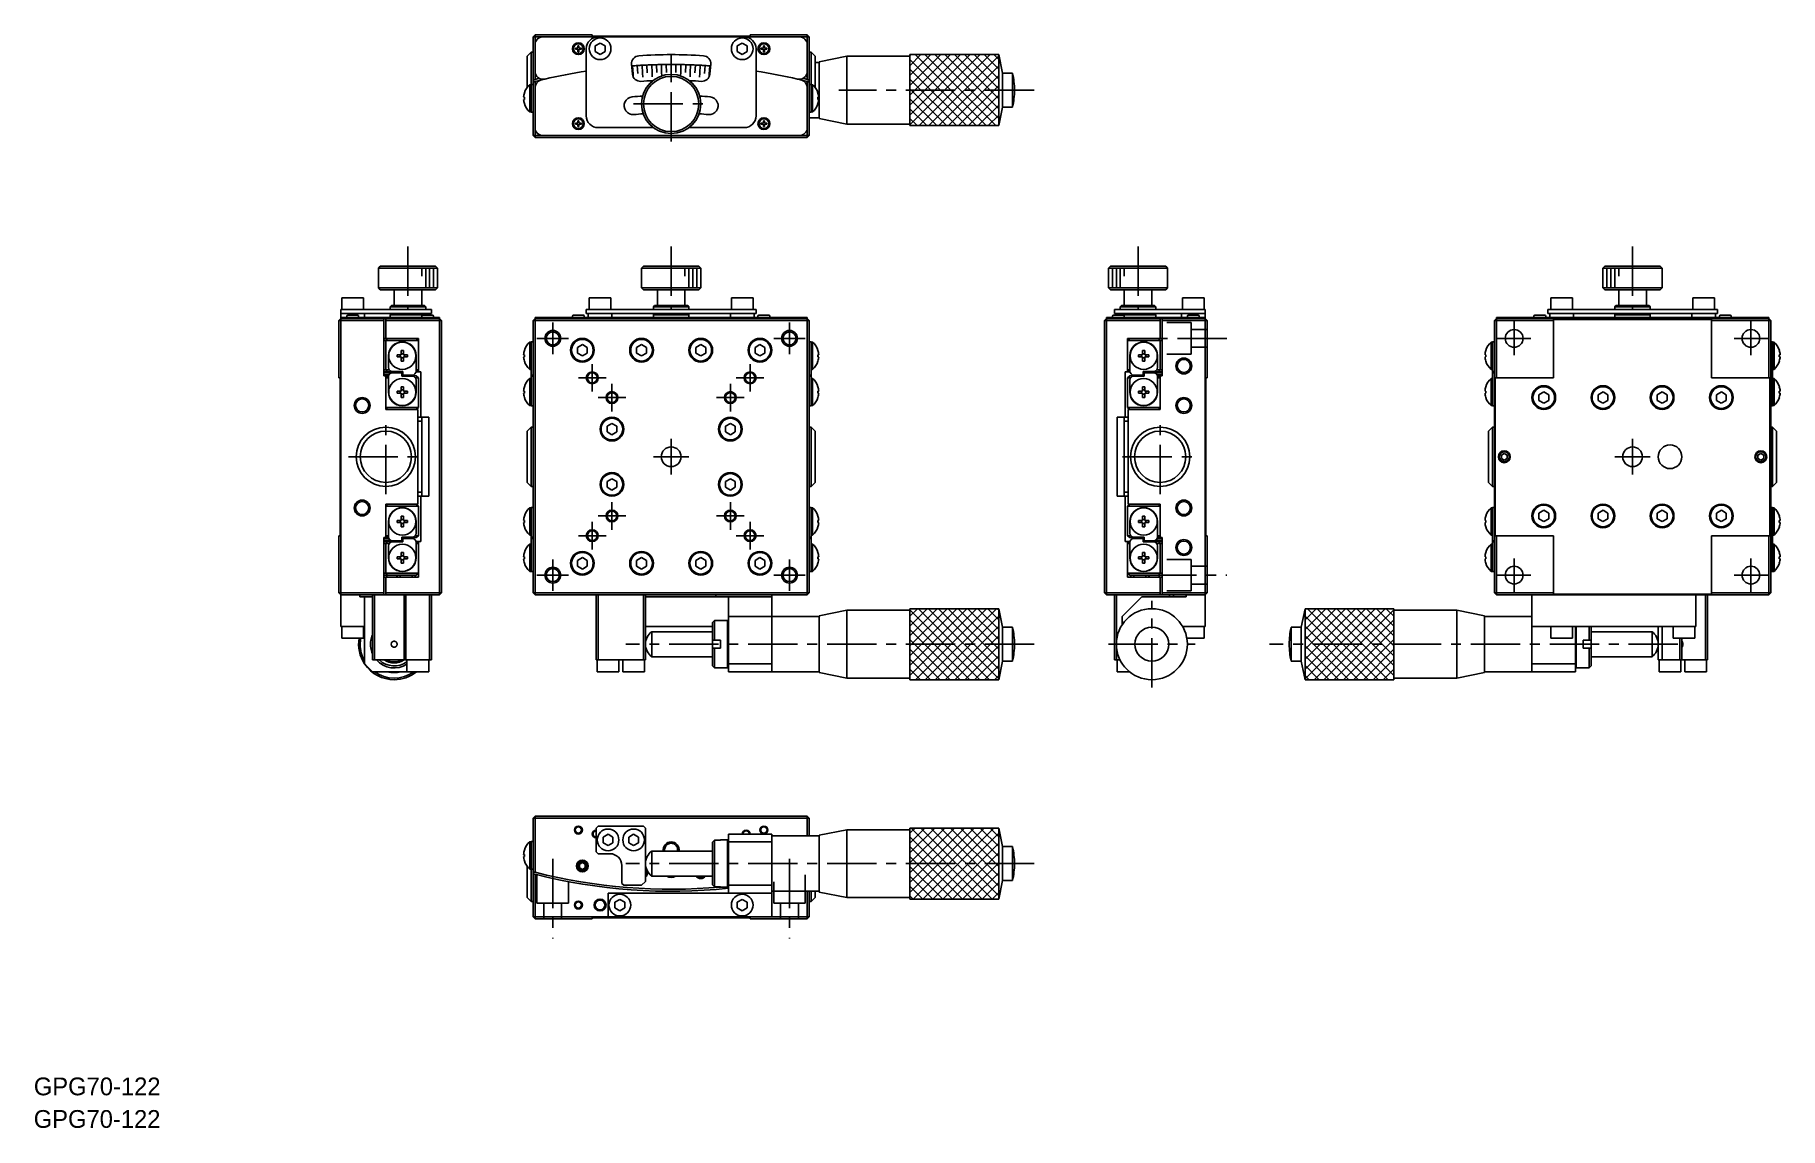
# Model space of a CAD drawing. Extents: x -48 to 394, y -12 to 265.
import ezdxf

# ---------------------------------------------------------------- set-up
doc = ezdxf.new("R2010")
doc.units = 0
doc.header["$LTSCALE"] = 10
doc.linetypes.add('CENTER', pattern=[2, 1.25, -0.25, 0.25, -0.25])
doc.linetypes.add('DASHED', pattern=[3.5, 2, -1.5])
doc.layers.get('0').update_dxf_attribs({"linetype": 'CONTINUOUS'})
doc.layers.add('CENTER', color=1, linetype='CENTER')
doc.styles.get("Standard").update_dxf_attribs({"font": 'FGP教科書体NT-M'})

msp = doc.modelspace()

# ---------------------------------------------------------------- texts
at = {"color": 7}
for p in [(-48.304047, -3.707111), (-48.332014, -11.956878)]:
    msp.add_text('GPG70-122', height=4.5, dxfattribs=at).set_placement(p)

# ---------------------------------------------------------------- linework, layer by layer
at = {"color": 7, "linetype": 'CONTINUOUS'}
for p, q in [((78.19264, 264.5), (78.69264, 265)), ((78.19264, 253.586969), (78.19264, 264.5)), ((78.19264, 264.5), (78.69264, 264.5)), ((78.69264, 264.5), (78.69264, 265)), ((78.69264, 265), (93.19264, 265)), ((80.69264, 264.5), (78.69264, 264.5)), ((78.69264, 264.5), (78.69264, 262.5)), ((78.69264, 255.744369), (78.69264, 262.5)), ((80.69264, 264.5), (94.69264, 264.5)), ((88.94264, 261.625), (89.56764, 261.625)), ((88.94264, 261.375), (88.94264, 261.625)), ((89.56764, 261.375), (88.94264, 261.375)), ((88.94264, 261.375), (89.56764, 261.375)), ((89.56764, 262.25), (89.81764, 262.25)), ((89.56764, 261.625), (89.56764, 262.25)), ((89.56764, 260.75), (89.56764, 261.375)), ((89.81764, 262.25), (89.81764, 261.625)), ((89.81764, 261.625), (89.81764, 262.25)), ((89.81764, 261.625), (90.44264, 261.625)), ((89.81764, 261.375), (89.81764, 260.75)), ((90.44264, 261.375), (89.81764, 261.375)), ((89.81764, 260.75), (89.81764, 261.375)), ((89.81764, 261.375), (90.44264, 261.375)), ((90.44264, 261.625), (90.44264, 261.375)), ((90.44264, 261.375), (90.44264, 261.625)), ((91.69264, 244.5), (91.69264, 261.5)), ((93.19264, 265), (93.19264, 264.7)), ((133.19264, 264.7), (93.19264, 264.7)), ((93.94264, 262.221688), (95.19264, 262.943376)), ((93.94264, 260.778312), (93.94264, 262.221688)), ((94.69264, 264.5), (131.69264, 264.5)), ((95.19264, 262.943376), (96.44264, 262.221688)), ((96.44264, 262.221688), (96.44264, 260.778312)), ((129.94264, 262.221688), (131.19264, 262.943376)), ((129.94264, 260.778312), (129.94264, 262.221688)), ((131.19264, 262.943376), (132.44264, 262.221688)), ((131.69264, 264.5), (145.69264, 264.5)), ((132.44264, 262.221688), (132.44264, 260.778312)), ((133.19264, 264.7), (133.19264, 265)), ((133.19264, 265), (147.69264, 265)), ((134.69264, 261.5), (134.69264, 244.5)), ((135.94264, 261.625), (136.56764, 261.625)), ((135.94264, 261.375), (135.94264, 261.625)), ((136.56764, 261.375), (135.94264, 261.375)), ((135.94264, 261.375), (136.56764, 261.375)), ((136.56764, 262.25), (136.81764, 262.25)), ((136.56764, 261.625), (136.56764, 262.25)), ((136.56764, 260.75), (136.56764, 261.375)), ((136.81764, 262.25), (136.81764, 261.625)), ((136.81764, 261.625), (136.81764, 262.25)), ((136.81764, 261.625), (137.44264, 261.625)), ((136.81764, 261.375), (136.81764, 260.75)), ((137.44264, 261.375), (136.81764, 261.375)), ((136.81764, 260.75), (136.81764, 261.375)), ((136.81764, 261.375), (137.44264, 261.375)), ((137.44264, 261.625), (137.44264, 261.375)), ((137.44264, 261.375), (137.44264, 261.625)), ((147.69264, 264.5), (145.69264, 264.5)), ((147.69264, 265), (147.69264, 264.5)), ((147.69264, 265), (148.19264, 264.5)), ((147.69264, 262.5), (147.69264, 264.5)), ((147.69264, 264.5), (148.19264, 264.5)), ((147.69264, 262.5), (147.69264, 255.744369)), ((148.19264, 264.5), (148.19264, 253.586969)), ((77.69264, 260.6), (76.69264, 259.6)), ((76.69264, 259.6), (76.69264, 251.661125)), ((77.69264, 252.436538), (77.69264, 260.6)), ((78.19264, 260.6), (77.69264, 260.6)), ((89.81764, 260.75), (89.56764, 260.75)), ((89.56764, 260.75), (89.81764, 260.75)), ((95.19264, 260.056624), (93.94264, 260.778312)), ((96.44264, 260.778312), (95.19264, 260.056624)), ((103.389169, 255.054192), (103.171246, 257.545064)), ((103.391856, 257.157749), (103.531369, 255.162621)), ((104.615321, 257.237939), (104.737418, 255.24167)), ((105.839439, 257.30745), (105.94411, 255.310191)), ((107.064116, 257.366275), (107.151355, 255.368179)), ((107.767266, 257.38313), (107.76902, 257.351889)), ((108.289261, 257.414411), (108.35906, 255.41563)), ((108.563291, 257.379603), (108.562373, 257.395945)), ((108.817275, 257.399497), (108.815135, 257.388946)), ((109.144486, 257.44095), (109.146191, 257.416606)), ((109.514779, 257.451854), (109.567133, 255.45254)), ((110.23387, 257.445391), (110.231933, 257.436528)), ((110.522335, 257.457741), (110.523201, 257.447657)), ((110.740577, 257.478601), (110.775482, 255.478906)), ((111.899027, 257.49406), (111.899745, 257.487128)), ((111.899745, 257.487128), (111.900537, 257.479332)), ((111.966562, 257.49465), (111.984015, 255.494726)), ((112.693994, 257.47859), (112.692017, 257.498223)), ((113.19264, 259.964299), (113.19264, 257.5)), ((113.19264, 257.5), (113.19264, 255.5)), ((114.06988, 257.477568), (114.068983, 257.484978)), ((114.072845, 257.45224), (114.06988, 257.477568)), ((114.418719, 257.49465), (114.401266, 255.494726)), ((114.470424, 257.479696), (114.466959, 257.466911)), ((114.473615, 257.491319), (114.470424, 257.479696)), ((115.450023, 257.441609), (115.446884, 257.463317)), ((115.451044, 257.434258), (115.450023, 257.441609)), ((115.644704, 257.478601), (115.609799, 255.478906)), ((115.878395, 257.447626), (115.873263, 257.430547)), ((116.870502, 257.451854), (116.818148, 255.45254)), ((117.283009, 257.41221), (117.28046, 257.404536)), ((118.09602, 257.414411), (118.026221, 255.41563)), ((118.191649, 257.400785), (118.189299, 257.411421)), ((118.19405, 257.389579), (118.191649, 257.400785)), ((118.198118, 257.369751), (118.19405, 257.389579)), ((118.690455, 257.381565), (118.681639, 257.356923)), ((119.321164, 257.366275), (119.233926, 255.368179)), ((120.545842, 257.30745), (120.44117, 255.310191)), ((121.76996, 257.237939), (121.647863, 255.24167)), ((122.993425, 257.157749), (122.853912, 255.162621)), ((123.214035, 257.545064), (122.996112, 255.054192)), ((131.19264, 260.056624), (129.94264, 260.778312)), ((132.44264, 260.778312), (131.19264, 260.056624)), ((136.81764, 260.75), (136.56764, 260.75)), ((136.56764, 260.75), (136.81764, 260.75)), ((148.69264, 260.6), (148.19264, 260.6)), ((148.69264, 252.436538), (148.69264, 260.6)), ((149.69264, 259.6), (148.69264, 260.6)), ((149.69264, 259.6), (149.69264, 251.661125)), ((150.69264, 258), (149.69264, 258)), ((157.69264, 259.6), (150.69264, 258.2)), ((150.69264, 243.8), (150.69264, 258.2)), ((150.69264, 258), (150.69264, 258.2)), ((150.69264, 244), (150.69264, 258)), ((157.69264, 242.4), (157.69264, 259.6)), ((173.69264, 259.6), (157.69264, 259.6)), ((173.69264, 260), (173.69264, 259.6)), ((173.69264, 260), (173.69264, 242)), ((196.19264, 260), (173.69264, 260)), ((173.69264, 260), (196.19264, 260)), ((173.69264, 242), (173.69264, 260)), ((173.69264, 242.4), (173.69264, 259.6)), ((196.19264, 242), (196.19264, 260)), ((197.19264, 255.3), (196.19264, 260)), ((196.19264, 260), (196.19264, 242)), ((77.350026, 252.377995), (77.350026, 245.477995)), ((77.69264, 252.377995), (77.350026, 252.377995)), ((77.69264, 252.377995), (77.69264, 252.436538)), ((77.69264, 245.436538), (77.69264, 252.436538)), ((78.19264, 252.436538), (77.69264, 252.436538)), ((77.69264, 252.377995), (77.69264, 252.427995)), ((77.69264, 252.377995), (77.69264, 245.477995)), ((78.19264, 253.586969), (78.19264, 253.070754)), ((78.19264, 239.5), (78.19264, 253.070754)), ((78.69264, 255.744369), (78.69264, 253.714118)), ((78.69264, 253.198385), (78.69264, 251.632834)), ((103.531369, 255.162621), (103.588627, 254.343792)), ((103.588627, 254.343792), (103.601125, 254.165057)), ((105.94411, 255.310191), (105.996446, 254.311561)), ((108.35906, 255.41563), (108.39396, 254.416239)), ((110.775482, 255.478906), (110.79077, 254.603092)), ((113.19264, 255.5), (113.19264, 255)), ((115.609799, 255.478906), (115.594511, 254.603092)), ((118.026221, 255.41563), (117.991321, 254.416239)), ((120.44117, 255.310191), (120.388834, 254.311561)), ((122.853912, 255.162621), (122.796575, 254.342664)), ((140.471513, 254.812705), (140.471018, 254.825341)), ((141.062441, 254.707479), (141.062943, 254.694457)), ((147.69264, 253.714118), (147.69264, 255.744369)), ((147.69264, 251.632834), (147.69264, 253.198385)), ((148.19264, 253.070754), (148.19264, 253.586969)), ((148.19264, 253.070754), (148.19264, 239.5)), ((148.19264, 252.436538), (148.69264, 252.436538)), ((148.69264, 245.436538), (148.69264, 252.436538)), ((148.69264, 252.377995), (148.69264, 252.436538)), ((148.69264, 252.377995), (148.69264, 245.477995)), ((149.035254, 252.377995), (148.69264, 252.377995)), ((149.035254, 252.377995), (149.035254, 245.477995)), ((197.19264, 246.7), (197.19264, 255.3)), ((199.69264, 255.3), (197.19264, 255.3)), ((199.69264, 255.3), (199.69264, 246.7)), ((76.002211, 249.187995), (75.80736, 249.187995)), ((75.80736, 248.667995), (76.002211, 248.667995)), ((76.002211, 250.275781), (75.99552, 250.279044)), ((76.002211, 248.667995), (76.002211, 249.187995)), ((78.69264, 241.5), (78.69264, 251.632834)), ((147.69264, 251.632834), (147.69264, 241.5)), ((150.38307, 250.275781), (150.389761, 250.279044)), ((150.38307, 249.187995), (150.577921, 249.187995)), ((150.38307, 248.667995), (150.38307, 249.187995)), ((150.577921, 248.667995), (150.38307, 248.667995)), ((75.99552, 247.576946), (76.002211, 247.580209)), ((77.350026, 245.477995), (77.69264, 245.477995)), ((77.69264, 245.436538), (77.69264, 245.477995)), ((77.69264, 245.436538), (77.69264, 245.477995)), ((77.69264, 245.427995), (77.69264, 245.436538)), ((77.69264, 245.427995), (77.69264, 245.436538)), ((78.19264, 245.436538), (77.69264, 245.436538)), ((78.19264, 245.427995), (77.69264, 245.427995)), ((89.56764, 243.25), (89.81764, 243.25)), ((89.56764, 242.625), (89.56764, 243.25)), ((89.56764, 243.25), (89.56764, 242.625)), ((89.81764, 243.25), (89.81764, 242.625)), ((136.56764, 243.25), (136.81764, 243.25)), ((136.56764, 242.625), (136.56764, 243.25)), ((136.56764, 243.25), (136.56764, 242.625)), ((136.81764, 243.25), (136.81764, 242.625)), ((148.19264, 245.436538), (148.69264, 245.436538)), ((148.19264, 245.427995), (148.69264, 245.427995)), ((148.19264, 244), (150.69264, 244)), ((148.69264, 245.436538), (148.69264, 245.477995)), ((148.69264, 245.477995), (149.035254, 245.477995)), ((148.69264, 245.427995), (148.69264, 245.436538)), ((148.69264, 245.427995), (148.69264, 245.436538)), ((150.389761, 247.576946), (150.38307, 247.580209)), ((150.69264, 243.8), (150.69264, 244)), ((150.69264, 243.8), (157.69264, 242.4)), ((196.19264, 242), (197.19264, 246.7)), ((197.19264, 246.7), (199.69264, 246.7)), ((78.19264, 239.5), (78.69264, 239)), ((78.69264, 239.5), (78.19264, 239.5)), ((78.69264, 241.5), (78.69264, 239.5)), ((78.69264, 239.5), (80.69264, 239.5)), ((78.69264, 239.5), (78.69264, 239)), ((147.69264, 239), (78.69264, 239)), ((145.69264, 239.5), (80.69264, 239.5)), ((88.94264, 242.625), (89.56764, 242.625)), ((88.94264, 242.375), (88.94264, 242.625)), ((88.94264, 242.625), (88.94264, 242.375)), ((89.56764, 242.375), (88.94264, 242.375)), ((89.56764, 241.75), (89.56764, 242.375)), ((89.56764, 242.375), (89.56764, 241.75)), ((89.81764, 241.75), (89.56764, 241.75)), ((89.81764, 242.625), (90.44264, 242.625)), ((89.81764, 242.375), (89.81764, 241.75)), ((90.44264, 242.375), (89.81764, 242.375)), ((90.44264, 242.625), (90.44264, 242.375)), ((108.69264, 241.5), (94.69264, 241.5)), ((131.69264, 241.5), (117.69264, 241.5)), ((135.94264, 242.625), (136.56764, 242.625)), ((135.94264, 242.375), (135.94264, 242.625)), ((135.94264, 242.625), (135.94264, 242.375)), ((136.56764, 242.375), (135.94264, 242.375)), ((136.56764, 241.75), (136.56764, 242.375)), ((136.56764, 242.375), (136.56764, 241.75)), ((136.81764, 241.75), (136.56764, 241.75)), ((136.81764, 242.625), (137.44264, 242.625)), ((136.81764, 242.375), (136.81764, 241.75)), ((137.44264, 242.375), (136.81764, 242.375)), ((137.44264, 242.625), (137.44264, 242.375)), ((145.69264, 239.5), (147.69264, 239.5)), ((147.69264, 239.5), (147.69264, 241.5)), ((147.69264, 239.5), (147.69264, 239)), ((148.19264, 239.5), (147.69264, 239)), ((148.19264, 239.5), (147.69264, 239.5)), ((157.69264, 242.4), (173.69264, 242.4)), ((173.69264, 242.4), (173.69264, 242)), ((173.69264, 242), (196.19264, 242)), ((196.19264, 242), (173.69264, 242)), ((39.5, 206.4), (39, 205.9)), ((46.5, 205.9), (39, 205.9)), ((39, 205.9), (39, 200.9)), ((39.5, 206.4), (46.5, 206.4)), ((46.5, 206.4), (53.5, 206.4)), ((54, 205.9), (46.5, 205.9)), ((54, 205.9), (53.5, 206.4)), ((54, 200.9), (54, 205.9)), ((106.19264, 206.4), (105.69264, 205.9)), ((120.69264, 205.9), (105.69264, 205.9)), ((105.69264, 205.9), (105.69264, 200.9)), ((106.19264, 206.4), (120.19264, 206.4)), ((120.69264, 205.9), (120.19264, 206.4)), ((120.69264, 200.9), (120.69264, 205.9)), ((224.5, 206.4), (224, 205.9)), ((239, 205.9), (224, 205.9)), ((224, 205.9), (224, 200.9)), ((224.5, 206.4), (238.5, 206.4)), ((239, 205.9), (238.5, 206.4)), ((239, 200.9), (239, 205.9)), ((349.80736, 206.4), (349.30736, 205.9)), ((364.30736, 205.9), (349.30736, 205.9)), ((349.30736, 205.9), (349.30736, 200.9)), ((349.80736, 206.4), (363.80736, 206.4)), ((364.30736, 205.9), (363.80736, 206.4)), ((364.30736, 200.9), (364.30736, 205.9)), ((39, 200.9), (46.5, 200.9)), ((39, 200.9), (39.5, 200.4)), ((46.5, 200.4), (39.5, 200.4)), ((43, 200.4), (43, 196.4)), ((46.5, 200.9), (54, 200.9)), ((53.5, 200.4), (46.5, 200.4)), ((50, 196.4), (50, 200.4)), ((53.5, 200.4), (54, 200.9)), ((105.69264, 200.9), (120.69264, 200.9)), ((105.69264, 200.9), (106.19264, 200.4)), ((120.19264, 200.4), (106.19264, 200.4)), ((109.69264, 200.4), (109.69264, 196.4)), ((116.69264, 196.4), (116.69264, 200.4)), ((120.19264, 200.4), (120.69264, 200.9)), ((224, 200.9), (239, 200.9)), ((224, 200.9), (224.5, 200.4)), ((238.5, 200.4), (224.5, 200.4)), ((228, 200.4), (228, 196.4)), ((235, 196.4), (235, 200.4)), ((238.5, 200.4), (239, 200.9)), ((349.30736, 200.9), (364.30736, 200.9)), ((349.30736, 200.9), (349.80736, 200.4)), ((363.80736, 200.4), (349.80736, 200.4)), ((353.30736, 200.4), (353.30736, 196.4)), ((360.30736, 196.4), (360.30736, 200.4)), ((363.80736, 200.4), (364.30736, 200.9)), ((29.5, 194.4), (29.5, 195.4)), ((29.5, 195.4), (32.5, 195.4)), ((32.5, 198.4), (29.75, 198.4)), ((29.75, 198.4), (29.75, 195.4)), ((35.25, 198.4), (32.5, 198.4)), ((49.5, 195.4), (32.5, 195.4)), ((35.25, 195.4), (35.25, 198.4)), ((42.3, 196.4), (42, 196.1)), ((46.5, 196.1), (42, 196.1)), ((42, 196.1), (42, 195.4)), ((42.3, 196.4), (46.5, 196.4)), ((46.5, 196.4), (50.7, 196.4)), ((51, 196.1), (46.5, 196.1)), ((49.5, 195.4), (52.5, 195.4)), ((51, 196.1), (50.7, 196.4)), ((51, 195.4), (51, 196.1)), ((52.5, 195.4), (52.5, 194.4)), ((91.69264, 194.4), (91.69264, 195.4)), ((91.69264, 195.4), (94.69264, 195.4)), ((97.94264, 198.4), (92.44264, 198.4)), ((92.44264, 198.4), (92.44264, 195.4)), ((131.69264, 195.4), (94.69264, 195.4)), ((97.94264, 195.4), (97.94264, 198.4)), ((108.99264, 196.4), (108.69264, 196.1)), ((117.69264, 196.1), (108.69264, 196.1)), ((108.69264, 196.1), (108.69264, 195.4)), ((108.99264, 196.4), (117.39264, 196.4)), ((117.69264, 196.1), (117.39264, 196.4)), ((117.69264, 195.4), (117.69264, 196.1)), ((133.94264, 198.4), (128.44264, 198.4)), ((128.44264, 198.4), (128.44264, 195.4)), ((131.69264, 195.4), (134.69264, 195.4)), ((133.94264, 195.4), (133.94264, 198.4)), ((134.69264, 195.4), (134.69264, 194.4)), ((225.5, 194.4), (225.5, 195.4)), ((225.5, 195.4), (228.5, 195.4)), ((227.3, 196.4), (227, 196.1)), ((236, 196.1), (227, 196.1)), ((227, 196.1), (227, 195.4)), ((227.3, 196.4), (235.7, 196.4)), ((245.5, 195.4), (228.5, 195.4)), ((236, 196.1), (235.7, 196.4)), ((236, 195.4), (236, 196.1)), ((248.25, 198.4), (242.75, 198.4)), ((242.75, 198.4), (242.75, 195.4)), ((245.5, 195.4), (248.5, 195.4)), ((248.25, 195.4), (248.25, 198.4)), ((248.5, 195.4), (248.5, 194.4)), ((335.30736, 194.4), (335.30736, 195.4)), ((335.30736, 195.4), (338.30736, 195.4)), ((341.55736, 198.4), (336.05736, 198.4)), ((336.05736, 198.4), (336.05736, 195.4)), ((375.30736, 195.4), (338.30736, 195.4)), ((341.55736, 195.4), (341.55736, 198.4)), ((352.60736, 196.4), (352.30736, 196.1)), ((361.30736, 196.1), (352.30736, 196.1)), ((352.30736, 196.1), (352.30736, 195.4)), ((352.60736, 196.4), (361.00736, 196.4)), ((361.30736, 196.1), (361.00736, 196.4)), ((361.30736, 195.4), (361.30736, 196.1)), ((377.55736, 198.4), (372.05736, 198.4)), ((372.05736, 198.4), (372.05736, 195.4)), ((375.30736, 195.4), (378.30736, 195.4)), ((377.55736, 195.4), (377.55736, 198.4)), ((378.30736, 195.4), (378.30736, 194.4)), ((29.5, 193.1), (29, 192.6)), ((29, 178.1), (29, 192.6)), ((29.5, 192.6), (29, 192.6)), ((32.5, 194.4), (29.5, 194.4)), ((29.5, 194.4), (29.5, 193.4)), ((29.5, 193.1), (29.5, 193.4)), ((29.5, 193.4), (31.5, 193.4)), ((29.5, 192.6), (29.5, 193.1)), ((29.5, 193.1), (31.5, 193.1)), ((29.5, 192.6), (29.5, 123.6)), ((40.413031, 192.6), (29.5, 192.6)), ((31, 193.75), (31, 193.65)), ((31.25, 194), (32.5, 194)), ((31.7, 193.4), (31.5, 193.4)), ((31.5, 193.1), (38.255631, 193.1)), ((31.5, 193.1), (38.255631, 193.1)), ((33.3, 193.4), (31.7, 193.4)), ((31.75, 194), (32.375, 194)), ((32.375, 194), (32.625, 194)), ((32.5, 194.4), (49.5, 194.4)), ((32.5, 194), (33.75, 194)), ((32.625, 194), (33.25, 194)), ((38.255631, 193.4), (33.3, 193.4)), ((34, 193.65), (34, 193.75)), ((35.5, 193.4), (35.5, 194.4)), ((38.255631, 193.4), (40.255631, 193.4)), ((38.255631, 193.1), (40.285882, 193.1)), ((40.255631, 193.4), (40.42301, 193.4)), ((40.255631, 193.1), (40.255631, 193.4)), ((40.413031, 192.6), (40.413031, 178.6)), ((40.42301, 193.4), (42.367166, 193.4)), ((40.42301, 193.1), (40.801615, 193.1)), ((40.801615, 193.1), (40.42301, 193.1)), ((40.801615, 193.1), (42.367166, 193.1)), ((42.367166, 193.1), (40.801615, 193.1)), ((40.929246, 192.6), (40.929246, 188.1)), ((54.5, 192.6), (40.929246, 192.6)), ((42.3, 194.4), (42, 194.1)), ((46.5, 194.1), (42, 194.1)), ((42, 194.1), (42, 193.4)), ((52.5, 193.4), (42.367166, 193.4)), ((42.367166, 193.1), (52.5, 193.1)), ((42.367166, 193.1), (52.5, 193.1)), ((51, 194.1), (46.5, 194.1)), ((52.5, 194.4), (49.5, 194.4)), ((50, 193.75), (50, 193.65)), ((50.25, 194), (52.75, 194)), ((50.25, 194), (51.375, 194)), ((51, 194.1), (50.7, 194.4)), ((50.75, 194), (51.375, 194)), ((51.375, 194), (50.75, 194)), ((51, 194), (51, 194.1)), ((51.375, 194), (51.625, 194)), ((51.625, 194), (51.375, 194)), ((51.375, 194), (51.625, 194)), ((51.625, 194), (52.75, 194)), ((52.25, 194), (51.625, 194)), ((51.625, 194), (52.25, 194)), ((52.5, 193.4), (54.5, 193.4)), ((52.5, 193.1), (54.5, 193.1)), ((53, 193.65), (53, 193.75)), ((54.5, 193.4), (54.5, 193.1)), ((54.5, 193.1), (54.5, 192.6)), ((54.5, 193.1), (55, 192.6)), ((54.5, 123.6), (54.5, 192.6)), ((54.5, 192.6), (55, 192.6)), ((55, 192.6), (55, 123.6)), ((78.69264, 193.1), (78.19264, 192.6)), ((78.19264, 192.6), (78.69264, 192.6)), ((78.19264, 123.6), (78.19264, 192.6)), ((78.69264, 193.1), (78.69264, 193.4)), ((78.69264, 193.4), (80.69264, 193.4)), ((78.69264, 193.1), (78.69264, 192.6)), ((78.69264, 193.1), (80.69264, 193.1)), ((78.69264, 192.6), (78.69264, 123.6)), ((147.69264, 192.6), (78.69264, 192.6)), ((88.89264, 193.4), (80.69264, 193.4)), ((80.69264, 193.1), (145.69264, 193.1)), ((80.69264, 193.1), (145.69264, 193.1)), ((88.19264, 193.75), (88.19264, 193.65)), ((88.19264, 193.75), (88.19264, 193.65)), ((88.44264, 194), (89.69264, 194)), ((88.44264, 194), (89.56764, 194)), ((88.44264, 194), (89.56764, 194)), ((90.49264, 193.4), (88.89264, 193.4)), ((89.69264, 194), (90.94264, 194)), ((89.81764, 194), (90.94264, 194)), ((89.81764, 194), (90.866706, 194)), ((135.89264, 193.4), (90.49264, 193.4)), ((90.866706, 194), (90.94264, 194)), ((91.19264, 193.65), (91.19264, 193.75)), ((91.19264, 193.65), (91.19264, 193.75)), ((94.69264, 194.4), (91.69264, 194.4)), ((92.19264, 194.4), (92.19264, 193.4)), ((94.69264, 194.4), (131.69264, 194.4)), ((98.19264, 193.4), (98.19264, 194.4)), ((108.992641, 194.4), (108.692641, 194.1)), ((117.692641, 194.1), (108.692641, 194.1)), ((108.692641, 194.1), (108.692641, 193.4)), ((117.692641, 194.1), (117.392641, 194.4)), ((117.692641, 193.4), (117.692641, 194.1)), ((128.19264, 194.4), (128.19264, 193.4)), ((134.69264, 194.4), (131.69264, 194.4)), ((134.19264, 193.4), (134.19264, 194.4)), ((135.19264, 193.75), (135.19264, 193.65)), ((135.19264, 193.75), (135.19264, 193.65)), ((135.44264, 194), (136.69264, 194)), ((135.44264, 194), (136.56764, 194)), ((135.44264, 194), (136.56764, 194)), ((137.49264, 193.4), (135.89264, 193.4)), ((136.69264, 194), (137.94264, 194)), ((136.81764, 194), (137.94264, 194)), ((136.81764, 194), (137.866706, 194)), ((145.69264, 193.4), (137.49264, 193.4)), ((137.866706, 194), (137.94264, 194)), ((138.19264, 193.65), (138.19264, 193.75)), ((138.19264, 193.65), (138.19264, 193.75)), ((145.69264, 193.4), (147.69264, 193.4)), ((145.69264, 193.1), (147.69264, 193.1)), ((147.69264, 193.4), (147.69264, 193.1)), ((147.69264, 193.1), (147.69264, 192.6)), ((148.19264, 192.6), (147.69264, 193.1)), ((147.69264, 123.6), (147.69264, 192.6)), ((148.19264, 192.6), (147.69264, 192.6)), ((148.19264, 192.6), (148.19264, 123.6)), ((223.5, 193.1), (223, 192.6)), ((223, 123.6), (223, 192.6)), ((223.5, 192.6), (223, 192.6)), ((223.5, 193.1), (223.5, 193.4)), ((223.5, 193.4), (225.5, 193.4)), ((223.5, 192.6), (223.5, 193.1)), ((223.5, 193.1), (225.5, 193.1)), ((223.5, 192.6), (223.5, 123.6)), ((237.070754, 192.6), (223.5, 192.6)), ((225, 193.75), (225, 193.65)), ((225.25, 194), (227.75, 194)), ((228.5, 194.4), (225.5, 194.4)), ((235.632834, 193.4), (225.5, 193.4)), ((225.5, 193.1), (235.632834, 193.1)), ((225.5, 193.1), (235.632834, 193.1)), ((225.75, 194), (226.375, 194)), ((226.375, 194), (226.625, 194)), ((226.625, 194), (227.25, 194)), ((227.3, 194.4), (227, 194.1)), ((236, 194.1), (227, 194.1)), ((227, 194.1), (227, 194)), ((228, 193.65), (228, 193.75)), ((228.5, 194.4), (245.5, 194.4)), ((235.632834, 193.4), (237.57699, 193.4)), ((235.632834, 193.1), (237.198385, 193.1)), ((237.198385, 193.1), (235.632834, 193.1)), ((236, 194.1), (235.7, 194.4)), ((236, 193.4), (236, 194.1)), ((237.070754, 188.1), (237.070754, 192.6)), ((237.57699, 193.1), (237.198385, 193.1)), ((237.198385, 193.1), (237.57699, 193.1)), ((237.57699, 193.4), (237.744369, 193.4)), ((237.586969, 178.6), (237.586969, 192.6)), ((248.5, 192.6), (237.586969, 192.6)), ((237.714118, 193.1), (239.744369, 193.1)), ((237.744369, 193.4), (239.744369, 193.4)), ((237.744369, 193.4), (237.744369, 193.1)), ((244.7, 193.4), (239.744369, 193.4)), ((239.744369, 193.1), (246.5, 193.1)), ((239.744369, 193.1), (246.5, 193.1)), ((242.5, 194.4), (242.5, 193.4)), ((244, 193.75), (244, 193.65)), ((244.25, 194), (246.75, 194)), ((244.25, 194), (245.375, 194)), ((246.3, 193.4), (244.7, 193.4)), ((244.75, 194), (245.375, 194)), ((245.375, 194), (244.75, 194)), ((245.375, 194), (245.5, 194)), ((245.375, 194), (245.625, 194)), ((245.625, 194), (245.375, 194)), ((248.5, 194.4), (245.5, 194.4)), ((245.5, 194), (245.625, 194)), ((245.625, 194), (246.75, 194)), ((246.25, 194), (245.625, 194)), ((245.625, 194), (246.25, 194)), ((246.5, 193.4), (246.3, 193.4)), ((246.5, 193.4), (248.5, 193.4)), ((246.5, 193.1), (248.5, 193.1)), ((247, 193.65), (247, 193.75)), ((248.5, 193.4), (248.5, 194.4)), ((248.5, 193.4), (248.5, 193.1)), ((248.5, 193.1), (248.5, 192.6)), ((249, 192.6), (248.5, 193.1)), ((248.5, 123.6), (248.5, 192.6)), ((249, 192.6), (248.5, 192.6)), ((249, 192.6), (249, 178.1)), ((322.30736, 193.1), (321.80736, 192.6)), ((322.30736, 192.6), (321.80736, 192.6)), ((321.80736, 123.6), (321.80736, 192.6)), ((322.30736, 193.1), (322.30736, 193.4)), ((322.30736, 193.4), (324.30736, 193.4)), ((322.30736, 192.6), (322.30736, 193.1)), ((322.30736, 193.1), (324.30736, 193.1)), ((322.30736, 192.6), (322.30736, 178.1)), ((336.80736, 192.6), (322.30736, 192.6)), ((332.50736, 193.4), (324.30736, 193.4)), ((324.30736, 193.1), (389.30736, 193.1)), ((324.30736, 193.1), (389.30736, 193.1)), ((331.80736, 193.75), (331.80736, 193.65)), ((331.80736, 193.75), (331.80736, 193.65)), ((332.05736, 194), (332.55736, 194)), ((332.05736, 194), (334.55736, 194)), ((334.10736, 193.4), (332.50736, 193.4)), ((332.55736, 194), (333.18236, 194)), ((333.18236, 194), (333.43236, 194)), ((333.43236, 194), (334.05736, 194)), ((334.05736, 194), (334.55736, 194)), ((338.80736, 193.4), (334.10736, 193.4)), ((334.80736, 193.65), (334.80736, 193.75)), ((334.80736, 193.65), (334.80736, 193.75)), ((338.30736, 194.4), (335.30736, 194.4)), ((335.80736, 194.4), (335.80736, 193.4)), ((336.80736, 192.9), (376.80736, 192.9)), ((336.80736, 192.9), (336.80736, 192.6)), ((336.80736, 192.6), (336.80736, 178.1)), ((338.80736, 194.4), (338.30736, 194.4)), ((338.30736, 194.4), (338.80736, 194.4)), ((338.80736, 194.4), (374.80736, 194.4)), ((374.80736, 193.4), (338.80736, 193.4)), ((341.80736, 193.4), (341.80736, 194.4)), ((352.607359, 194.4), (352.307359, 194.1)), ((361.307359, 194.1), (352.307359, 194.1)), ((352.307359, 194.1), (352.307359, 193.4)), ((361.307359, 194.1), (361.007359, 194.4)), ((361.307359, 193.4), (361.307359, 194.1)), ((371.80736, 194.4), (371.80736, 193.4)), ((375.30736, 194.4), (374.80736, 194.4)), ((374.80736, 194.4), (375.30736, 194.4)), ((379.50736, 193.4), (374.80736, 193.4)), ((378.30736, 194.4), (375.30736, 194.4)), ((376.80736, 192.6), (376.80736, 192.9)), ((391.30736, 192.6), (376.80736, 192.6)), ((376.80736, 178.1), (376.80736, 192.6)), ((377.80736, 193.4), (377.80736, 194.4)), ((378.80736, 193.75), (378.80736, 193.65)), ((378.80736, 193.75), (378.80736, 193.65)), ((379.05736, 194), (379.55736, 194)), ((379.05736, 194), (381.55736, 194)), ((381.10736, 193.4), (379.50736, 193.4)), ((379.55736, 194), (380.18236, 194)), ((380.18236, 194), (380.43236, 194)), ((380.43236, 194), (381.05736, 194)), ((381.05736, 194), (381.55736, 194)), ((389.30736, 193.4), (381.10736, 193.4)), ((381.80736, 193.65), (381.80736, 193.75)), ((381.80736, 193.65), (381.80736, 193.75)), ((389.30736, 193.4), (391.30736, 193.4)), ((389.30736, 193.1), (391.30736, 193.1)), ((391.30736, 193.4), (391.30736, 193.1)), ((391.30736, 193.1), (391.30736, 192.6)), ((391.80736, 192.6), (391.30736, 193.1)), ((391.30736, 178.1), (391.30736, 192.6)), ((391.80736, 192.6), (391.30736, 192.6)), ((391.80736, 192.6), (391.80736, 123.6)), ((40.413031, 188.1), (40.929246, 188.1)), ((40.413031, 187.6), (40.929246, 187.6)), ((41.317466, 188.1), (40.929246, 187.6)), ((40.929246, 188.1), (43.499995, 188.1)), ((40.929246, 187.6), (40.929246, 180.1)), ((40.929246, 187.6), (49.206221, 187.6)), ((43.499995, 188.1), (49.206221, 188.1)), ((49.206221, 187.6), (48.55254, 188.1)), ((49.206221, 187.6), (49.206221, 188.1)), ((49.206221, 187.6), (49.206221, 180.1)), ((49.206221, 180.1), (49.206221, 187.6)), ((77.350026, 187.15), (77.350026, 183.7)), ((77.69264, 187.15), (77.350026, 187.15)), ((77.69264, 183.7), (77.69264, 187.2)), ((78.19264, 187.2), (77.69264, 187.2)), ((77.69264, 187.15), (77.69264, 183.7)), ((89.44264, 185.821688), (90.69264, 186.543376)), ((89.44264, 184.378312), (89.44264, 185.821688)), ((90.69264, 186.543376), (91.94264, 185.821688)), ((91.94264, 185.821688), (91.94264, 184.378312)), ((104.44264, 185.821688), (105.69264, 186.543376)), ((104.44264, 184.378312), (104.44264, 185.821688)), ((105.69264, 186.543376), (106.94264, 185.821688)), ((106.94264, 185.821688), (106.94264, 184.378312)), ((119.44264, 185.821688), (120.69264, 186.543376)), ((119.44264, 184.378312), (119.44264, 185.821688)), ((120.69264, 186.543376), (121.94264, 185.821688)), ((121.94264, 185.821688), (121.94264, 184.378312)), ((134.44264, 185.821688), (135.69264, 186.543376)), ((134.44264, 184.378312), (134.44264, 185.821688)), ((135.69264, 186.543376), (136.94264, 185.821688)), ((136.94264, 185.821688), (136.94264, 184.378312)), ((148.69264, 187.2), (148.19264, 187.2)), ((148.69264, 183.7), (148.69264, 187.2)), ((148.69264, 187.15), (148.69264, 183.7)), ((149.035254, 187.15), (148.69264, 187.15)), ((149.035254, 187.15), (149.035254, 183.7)), ((228.793779, 187.6), (229.44746, 188.1)), ((228.793779, 188.1), (234.500005, 188.1)), ((228.793779, 187.6), (228.793779, 188.1)), ((228.793779, 187.6), (237.070754, 187.6)), ((228.793779, 187.6), (228.793779, 180.1)), ((228.793779, 180.1), (228.793779, 187.6)), ((234.500005, 188.1), (237.070754, 188.1)), ((236.682534, 188.1), (237.070754, 187.6)), ((237.070754, 188.1), (237.586969, 188.1)), ((237.070754, 187.6), (237.070754, 180.1)), ((237.070754, 187.6), (237.586969, 187.6)), ((320.964746, 180.25), (320.964746, 187.15)), ((321.30736, 187.15), (320.964746, 187.15)), ((321.30736, 187.2), (321.30736, 183.7)), ((321.80736, 187.2), (321.30736, 187.2)), ((321.30736, 183.7), (321.30736, 187.15)), ((392.30736, 187.2), (391.80736, 187.2)), ((392.30736, 187.2), (392.30736, 183.7)), ((392.30736, 183.7), (392.30736, 187.15)), ((392.649974, 187.15), (392.30736, 187.15)), ((392.649974, 180.25), (392.649974, 187.15)), ((41.563462, 183.7), (41.563462, 180.7)), ((44.812005, 183.96), (43.724219, 183.96)), ((43.724219, 183.96), (43.724219, 183.44)), ((43.724219, 183.44), (44.812005, 183.44)), ((43.724219, 183.44), (44.548697, 183.44)), ((44.548697, 183.96), (44.548697, 183.44)), ((44.548697, 183.44), (44.812005, 183.44)), ((45.332005, 185.047786), (44.812005, 185.047786)), ((44.812005, 185.047786), (44.812005, 183.96)), ((45.332005, 184.223308), (44.812005, 184.223308)), ((44.812005, 183.44), (44.812005, 182.352214)), ((44.812005, 183.176692), (45.332005, 183.176692)), ((44.812005, 182.352214), (45.332005, 182.352214)), ((45.332005, 183.96), (45.332005, 185.047786)), ((45.332005, 185.047786), (45.332005, 184.223308)), ((45.332005, 183.96), (45.332005, 184.223308)), ((46.419791, 183.96), (45.332005, 183.96)), ((45.332005, 183.44), (46.419791, 183.44)), ((45.332005, 182.352214), (45.332005, 183.44)), ((45.332005, 183.176692), (45.332005, 183.44)), ((45.332005, 183.44), (45.595313, 183.44)), ((45.332005, 182.352214), (45.332005, 183.176692)), ((45.595313, 183.44), (45.595313, 183.96)), ((46.419791, 183.44), (45.595313, 183.44)), ((46.419791, 183.44), (46.419791, 183.96)), ((48.563462, 179.8), (48.563462, 183.7)), ((76.002211, 183.96), (75.80736, 183.96)), ((75.80736, 183.44), (76.002211, 183.44)), ((76.002211, 185.047786), (75.99552, 185.051049)), ((76.002211, 185.047786), (75.99552, 185.051049)), ((75.99552, 182.348951), (76.002211, 182.352214)), ((75.99552, 182.348951), (76.002211, 182.352214)), ((76.002211, 183.44), (76.002211, 183.96)), ((77.350026, 183.7), (77.350026, 180.25)), ((77.69264, 179.8), (77.69264, 183.7)), ((90.69264, 183.656624), (89.44264, 184.378312)), ((91.94264, 184.378312), (90.69264, 183.656624)), ((105.69264, 183.656624), (104.44264, 184.378312)), ((106.94264, 184.378312), (105.69264, 183.656624)), ((120.69264, 183.656624), (119.44264, 184.378312)), ((121.94264, 184.378312), (120.69264, 183.656624)), ((135.69264, 183.656624), (134.44264, 184.378312)), ((136.94264, 184.378312), (135.69264, 183.656624)), ((148.69264, 179.8), (148.69264, 183.7)), ((149.035254, 183.7), (149.035254, 180.25)), ((150.38307, 185.047786), (150.389761, 185.051049)), ((150.38307, 185.047786), (150.389761, 185.051049)), ((150.38307, 183.96), (150.577921, 183.96)), ((150.38307, 183.44), (150.38307, 183.96)), ((150.577921, 183.44), (150.38307, 183.44)), ((150.389761, 182.348951), (150.38307, 182.352214)), ((150.389761, 182.348951), (150.38307, 182.352214)), ((229.436538, 179.8), (229.436538, 183.7)), ((231.580209, 183.96), (232.667995, 183.96)), ((231.580209, 183.44), (231.580209, 183.96)), ((232.667995, 183.44), (231.580209, 183.44)), ((231.580209, 183.44), (232.404687, 183.44)), ((232.404687, 183.44), (232.404687, 183.96)), ((232.667995, 183.44), (232.404687, 183.44)), ((232.667995, 185.047786), (233.187995, 185.047786)), ((232.667995, 183.96), (232.667995, 185.047786)), ((232.667995, 185.047786), (232.667995, 184.223308)), ((232.667995, 183.96), (232.667995, 184.223308)), ((232.667995, 184.223308), (233.187995, 184.223308)), ((232.667995, 182.352214), (232.667995, 183.44)), ((232.667995, 183.176692), (232.667995, 183.44)), ((232.667995, 182.352214), (232.667995, 183.176692)), ((233.187995, 183.176692), (232.667995, 183.176692)), ((233.187995, 182.352214), (232.667995, 182.352214)), ((233.187995, 185.047786), (233.187995, 183.96)), ((233.187995, 183.96), (234.275781, 183.96)), ((233.187995, 183.44), (233.187995, 182.352214)), ((234.275781, 183.44), (233.187995, 183.44)), ((233.451303, 183.44), (233.187995, 183.44)), ((233.451303, 183.96), (233.451303, 183.44)), ((234.275781, 183.44), (233.451303, 183.44)), ((234.275781, 183.96), (234.275781, 183.44)), ((236.436538, 183.7), (236.436538, 180.7)), ((319.422079, 183.96), (319.61693, 183.96)), ((319.61693, 183.44), (319.422079, 183.44)), ((319.610239, 185.051049), (319.61693, 185.047786)), ((319.61693, 182.352214), (319.610239, 182.348951)), ((319.61693, 183.96), (319.61693, 183.44)), ((321.30736, 183.7), (321.30736, 180.7)), ((392.30736, 183.7), (392.30736, 180.7)), ((394.00448, 185.051049), (393.997789, 185.047786)), ((394.19264, 183.96), (393.997789, 183.96)), ((393.997789, 183.96), (393.997789, 183.44)), ((393.997789, 183.44), (394.19264, 183.44)), ((393.997789, 182.352214), (394.00448, 182.348951)), ((29.3, 178.1), (29, 178.1)), ((29.3, 178.1), (29.3, 138.1)), ((40.929246, 180.1), (40.413031, 180.1)), ((40.413031, 179.6), (41.317466, 179.6)), ((40.479279, 179.6), (40.413031, 179.533411)), ((42.259755, 179.35), (40.413031, 179.35)), ((41.678976, 178.85), (40.413031, 178.85)), ((40.980785, 178.849998), (40.413031, 178.849998)), ((40.413031, 178.849998), (41.033591, 178.849998)), ((41.033591, 178.849998), (40.413031, 178.849998)), ((40.44182, 178.803723), (40.413031, 178.827634)), ((40.413031, 178.630316), (40.43972, 178.6)), ((40.413031, 178.6), (40.929246, 178.6)), ((40.471834, 178.77841), (40.44182, 178.803723)), ((40.503014, 178.751744), (40.471834, 178.77841)), ((40.5353, 178.723776), (40.503014, 178.751744)), ((40.568631, 178.694561), (40.5353, 178.723776)), ((40.602943, 178.664153), (40.568631, 178.694561)), ((40.638168, 178.632613), (40.602943, 178.664153)), ((40.67424, 178.6), (40.638168, 178.632613)), ((41.317466, 179.6), (40.929246, 180.1)), ((41.763462, 180.1), (40.929246, 180.1)), ((41.317466, 178.6), (40.929246, 178.1)), ((40.929246, 178.6), (41.317466, 178.6)), ((40.929246, 178.6), (40.929246, 178.1)), ((41.572005, 178.1), (40.929246, 178.1)), ((40.929246, 170.6), (40.929246, 178.1)), ((40.929246, 178.1), (40.929246, 170.6)), ((41.125435, 179.599998), (40.957749, 179.349964)), ((41.678975, 178.849998), (40.980785, 178.849998)), ((41.033591, 178.849998), (41.277217, 178.6)), ((41.317466, 179.6), (43.256779, 179.6)), ((41.317466, 178.6), (41.592209, 178.6)), ((41.572005, 178.4), (41.572005, 174.5)), ((42.563462, 179.7), (45.163462, 179.7)), ((42.563462, 179.7), (45.163462, 179.7)), ((44.972005, 179.4), (42.572005, 179.4)), ((43.256779, 179.6), (43.386025, 179.700088)), ((44.686532, 179.4), (44.394178, 179.7)), ((44.5, 179.6), (45.163462, 179.6)), ((44.782097, 179.399851), (44.643478, 179.59992)), ((44.972005, 178.5), (44.972005, 179.4)), ((45.163462, 179.35), (44.972005, 179.35)), ((44.972005, 178.85), (45, 178.85)), ((45.163462, 178.85), (44.972005, 178.85)), ((44.972005, 178.85), (45, 178.85)), ((44.972005, 178.85), (45.163462, 178.85)), ((44.972005, 178.849998), (45.163462, 178.849998)), ((45.163462, 178.849998), (44.972005, 178.849998)), ((45, 178.849998), (44.972005, 178.849998)), ((44.972005, 178.849998), (45, 178.849998)), ((44.972005, 178.6), (46.608251, 178.6)), ((47.572005, 178.5), (44.972005, 178.5)), ((45, 179.6), (45, 179.35)), ((45, 178.849998), (45, 178.6)), ((45.163462, 179.7), (45.163462, 178.8)), ((45.163462, 178.8), (47.563462, 178.8)), ((45.163462, 178.8), (47.563462, 178.8)), ((46.385486, 178.600029), (46.400873, 178.800113)), ((46.5, 178.6), (46.5, 178.8)), ((46.531312, 178.500027), (46.608251, 178.6)), ((46.608251, 178.6), (48.55254, 178.6)), ((46.686897, 178.800069), (46.70293, 178.624467)), ((49.206221, 178.1), (48.372005, 178.1)), ((48.543258, 179.6), (48.55254, 179.6)), ((49.206221, 180.1), (48.55254, 179.6)), ((49.206221, 179.6), (48.55254, 179.6)), ((49.206221, 178.1), (48.55254, 178.6)), ((49.206221, 180.1), (48.563462, 180.1)), ((48.572005, 174.5), (48.572005, 177.5)), ((49.206221, 179.6), (49.206221, 180.1)), ((49.206221, 179.6), (49.724708, 179.6)), ((49.206221, 170.6), (49.206221, 178.1)), ((49.724708, 168.1), (49.724708, 179.6)), ((77.350026, 180.25), (77.69264, 180.25)), ((77.350026, 177.95), (77.350026, 174.5)), ((77.69264, 177.95), (77.350026, 177.95)), ((77.69264, 178.8), (77.69264, 179.8)), ((77.69264, 178.5), (77.69264, 178.8)), ((78.19264, 178.8), (77.69264, 178.8)), ((77.69264, 178.5), (78.19264, 178.5)), ((77.69264, 177.5), (77.69264, 178.5)), ((77.69264, 174.5), (77.69264, 177.5)), ((148.19264, 178.8), (148.69264, 178.8)), ((148.69264, 178.5), (148.19264, 178.5)), ((148.69264, 180.25), (149.035254, 180.25)), ((148.69264, 178.8), (148.69264, 179.8)), ((148.69264, 178.5), (148.69264, 178.8)), ((148.69264, 177.5), (148.69264, 178.5)), ((149.035254, 177.95), (148.69264, 177.95)), ((148.69264, 174.5), (148.69264, 177.5)), ((149.035254, 177.95), (149.035254, 174.5)), ((228.275292, 179.6), (228.793779, 179.6)), ((228.275292, 168.1), (228.275292, 179.6)), ((228.793779, 180.1), (229.44746, 179.6)), ((228.793779, 179.6), (228.793779, 180.1)), ((229.436538, 180.1), (228.793779, 180.1)), ((229.44746, 179.6), (228.793779, 179.6)), ((228.793779, 178.1), (229.44746, 178.6)), ((228.793779, 170.6), (228.793779, 178.1)), ((229.627995, 178.1), (228.793779, 178.1)), ((229.427995, 174.5), (229.427995, 177.5)), ((229.44746, 179.6), (229.456742, 179.6)), ((229.44746, 178.6), (231.391749, 178.6)), ((230.427995, 178.5), (233.027995, 178.5)), ((232.836538, 178.8), (230.436538, 178.8)), ((232.836538, 178.8), (230.436538, 178.8)), ((231.295688, 178.605627), (231.313108, 178.800116)), ((231.391749, 178.6), (231.468688, 178.500027)), ((231.391749, 178.6), (233.027995, 178.6)), ((231.5, 178.8), (231.5, 178.6)), ((231.599119, 178.800198), (231.614508, 178.600116)), ((235.436538, 179.7), (232.836538, 179.7)), ((232.836538, 179.7), (232.836538, 178.8)), ((235.436538, 179.7), (232.836538, 179.7)), ((232.836538, 179.6), (233.392237, 179.6)), ((233.027995, 179.35), (232.836538, 179.35)), ((232.836538, 179.35), (233.027995, 179.35)), ((233.027995, 179.35), (232.836538, 179.35)), ((232.836538, 179.35), (233.027995, 179.35)), ((233.027995, 178.85), (232.836538, 178.85)), ((233, 179.35), (233, 179.6)), ((233, 179.35), (233.027995, 179.35)), ((233, 179.35), (233.027995, 179.35)), ((233.027995, 179.35), (233, 179.35)), ((233, 179.35), (233.027995, 179.35)), ((233, 178.6), (233, 178.85)), ((233.027995, 178.5), (233.027995, 179.4)), ((233.027995, 179.4), (235.427995, 179.4)), ((233.356527, 179.599926), (233.217952, 179.399932)), ((233.435287, 179.699953), (233.356527, 179.599926)), ((234.613975, 179.700088), (234.743221, 179.6)), ((234.743221, 179.6), (236.682534, 179.6)), ((237.586969, 179.35), (235.740245, 179.35)), ((237.019215, 179.35), (235.740245, 179.35)), ((237.070754, 180.1), (236.236538, 180.1)), ((237.586969, 178.85), (236.321024, 178.85)), ((236.407791, 178.6), (236.682534, 178.6)), ((236.427995, 178.4), (236.427995, 174.5)), ((237.070754, 178.1), (236.427995, 178.1)), ((236.682534, 179.6), (237.070754, 180.1)), ((236.682534, 179.6), (237.586969, 179.6)), ((236.682534, 178.6), (237.070754, 178.1)), ((236.682534, 178.6), (237.070754, 178.6)), ((236.9664, 179.35), (236.722774, 179.6)), ((236.874626, 178.600074), (237.042256, 178.850037)), ((237.586969, 179.35), (236.9664, 179.35)), ((236.9664, 179.35), (237.586969, 179.35)), ((237.586969, 179.35), (237.019215, 179.35)), ((237.586969, 180.1), (237.070754, 180.1)), ((237.070754, 178.1), (237.070754, 178.6)), ((237.070754, 178.6), (237.586969, 178.6)), ((237.070754, 170.6), (237.070754, 178.1)), ((237.070754, 170.6), (237.070754, 178.1)), ((237.32575, 179.6), (237.361823, 179.567385)), ((237.361823, 179.567385), (237.39705, 179.535843)), ((237.39705, 179.535843), (237.431363, 179.505434)), ((237.431363, 179.505434), (237.464695, 179.476217)), ((237.464695, 179.476217), (237.496983, 179.448248)), ((237.496983, 179.448248), (237.528164, 179.421581)), ((237.52073, 178.6), (237.586969, 178.66658)), ((237.528164, 179.421581), (237.558179, 179.396267)), ((237.558179, 179.396267), (237.586969, 179.372355)), ((237.586969, 179.569676), (237.560273, 179.6)), ((249, 178.1), (248.7, 178.1)), ((248.7, 138.1), (248.7, 178.1)), ((320.964746, 180.25), (321.30736, 180.25)), ((320.964746, 171.05), (320.964746, 177.95)), ((321.30736, 177.95), (320.964746, 177.95)), ((321.30736, 180.7), (321.30736, 179.7)), ((321.30736, 179.7), (321.80736, 179.7)), ((321.30736, 179.7), (321.30736, 179.4)), ((321.80736, 179.4), (321.30736, 179.4)), ((321.30736, 179.4), (321.30736, 178.4)), ((321.30736, 178.4), (321.30736, 174.5)), ((322.30736, 178.1), (322.00736, 178.1)), ((322.00736, 138.1), (322.00736, 178.1)), ((336.80736, 178.1), (322.30736, 178.1)), ((391.30736, 178.1), (376.80736, 178.1)), ((391.60736, 178.1), (391.30736, 178.1)), ((391.60736, 178.1), (391.60736, 138.1)), ((392.30736, 179.7), (391.80736, 179.7)), ((391.80736, 179.4), (392.30736, 179.4)), ((392.30736, 180.7), (392.30736, 179.7)), ((392.30736, 180.25), (392.649974, 180.25)), ((392.30736, 179.7), (392.30736, 179.4)), ((392.30736, 179.4), (392.30736, 178.4)), ((392.30736, 178.4), (392.30736, 174.5)), ((392.649974, 177.95), (392.30736, 177.95)), ((392.649974, 171.05), (392.649974, 177.95)), ((44.812005, 174.76), (43.724219, 174.76)), ((43.724219, 174.76), (43.724219, 174.24)), ((43.724219, 174.24), (44.812005, 174.24)), ((43.724219, 174.24), (44.548697, 174.24)), ((44.548697, 174.76), (44.548697, 174.24)), ((44.548697, 174.24), (44.812005, 174.24)), ((45.332005, 175.847786), (44.812005, 175.847786)), ((44.812005, 175.847786), (44.812005, 174.76)), ((45.332005, 175.023308), (44.812005, 175.023308)), ((44.812005, 174.24), (44.812005, 173.152214)), ((44.812005, 173.976692), (45.332005, 173.976692)), ((44.812005, 173.152214), (45.332005, 173.152214)), ((45.332005, 174.76), (45.332005, 175.847786)), ((45.332005, 175.847786), (45.332005, 175.023308)), ((45.332005, 174.76), (45.332005, 175.023308)), ((46.419791, 174.76), (45.332005, 174.76)), ((45.332005, 174.24), (46.419791, 174.24)), ((45.332005, 173.152214), (45.332005, 174.24)), ((45.332005, 174.24), (45.595313, 174.24)), ((45.332005, 173.976692), (45.332005, 174.24)), ((45.332005, 173.152214), (45.332005, 173.976692)), ((45.595313, 174.24), (45.595313, 174.76)), ((46.419791, 174.24), (45.595313, 174.24)), ((46.419791, 174.24), (46.419791, 174.76)), ((76.002211, 174.76), (75.80736, 174.76)), ((75.80736, 174.24), (76.002211, 174.24)), ((76.002211, 175.847786), (75.99552, 175.851049)), ((76.002211, 175.847786), (75.99552, 175.851049)), ((75.99552, 173.148951), (76.002211, 173.152214)), ((75.99552, 173.148951), (76.002211, 173.152214)), ((76.002211, 174.24), (76.002211, 174.76)), ((77.350026, 174.5), (77.350026, 171.05)), ((77.69264, 171), (77.69264, 174.5)), ((77.69264, 174.5), (77.69264, 171.412224)), ((148.69264, 171), (148.69264, 174.5)), ((148.69264, 174.5), (148.69264, 171.412224)), ((149.035254, 174.5), (149.035254, 171.05)), ((150.38307, 175.847786), (150.389761, 175.851049)), ((150.38307, 175.847786), (150.389761, 175.851049)), ((150.38307, 174.76), (150.577921, 174.76)), ((150.38307, 174.24), (150.38307, 174.76)), ((150.577921, 174.24), (150.38307, 174.24)), ((150.389761, 173.148951), (150.38307, 173.152214)), ((150.389761, 173.148951), (150.38307, 173.152214)), ((231.580209, 174.76), (232.667995, 174.76)), ((231.580209, 174.24), (231.580209, 174.76)), ((232.667995, 174.24), (231.580209, 174.24)), ((231.580209, 174.24), (232.404687, 174.24)), ((232.404687, 174.24), (232.404687, 174.76)), ((232.667995, 174.24), (232.404687, 174.24)), ((232.667995, 175.847786), (233.187995, 175.847786)), ((232.667995, 174.76), (232.667995, 175.847786)), ((232.667995, 175.847786), (232.667995, 175.023308)), ((232.667995, 174.76), (232.667995, 175.023308)), ((232.667995, 175.023308), (233.187995, 175.023308)), ((232.667995, 173.152214), (232.667995, 174.24)), ((232.667995, 173.976692), (232.667995, 174.24)), ((232.667995, 173.152214), (232.667995, 173.976692)), ((233.187995, 173.976692), (232.667995, 173.976692)), ((233.187995, 173.152214), (232.667995, 173.152214)), ((233.187995, 175.847786), (233.187995, 174.76)), ((233.187995, 174.76), (234.275781, 174.76)), ((233.187995, 174.24), (233.187995, 173.152214)), ((234.275781, 174.24), (233.187995, 174.24)), ((233.451303, 174.24), (233.187995, 174.24)), ((233.451303, 174.76), (233.451303, 174.24)), ((234.275781, 174.24), (233.451303, 174.24)), ((234.275781, 174.76), (234.275781, 174.24)), ((319.422079, 174.76), (319.61693, 174.76)), ((319.61693, 174.24), (319.422079, 174.24)), ((319.610239, 175.851049), (319.61693, 175.847786)), ((319.61693, 173.152214), (319.610239, 173.148951)), ((319.61693, 174.76), (319.61693, 174.24)), ((321.30736, 174.5), (321.30736, 171)), ((321.30736, 171.05), (321.30736, 174.5)), ((333.050875, 172.389662), (333.063947, 173.832979)), ((333.063947, 173.832979), (334.320432, 174.543316)), ((334.320432, 174.543316), (333.063947, 173.832979)), ((334.320432, 174.543316), (335.563844, 173.810338)), ((335.563844, 173.810338), (334.320432, 174.543316)), ((335.563844, 173.810338), (335.550772, 172.367021)), ((348.050875, 172.389662), (348.063947, 173.832979)), ((348.063947, 173.832979), (349.320432, 174.543316)), ((349.320432, 174.543316), (348.063947, 173.832979)), ((349.320432, 174.543316), (350.563844, 173.810338)), ((350.563844, 173.810338), (349.320432, 174.543316)), ((350.563844, 173.810338), (350.550772, 172.367021)), ((363.050875, 172.389662), (363.063947, 173.832979)), ((363.063947, 173.832979), (364.320432, 174.543316)), ((364.320432, 174.543316), (363.063947, 173.832979)), ((364.320432, 174.543316), (365.563844, 173.810338)), ((365.563844, 173.810338), (364.320432, 174.543316)), ((365.563844, 173.810338), (365.550772, 172.367021)), ((378.050875, 172.389662), (378.063947, 173.832979)), ((378.063947, 173.832979), (379.320432, 174.543316)), ((379.320432, 174.543316), (378.063947, 173.832979)), ((379.320432, 174.543316), (380.563844, 173.810338)), ((380.563844, 173.810338), (379.320432, 174.543316)), ((380.563844, 173.810338), (380.550772, 172.367021)), ((392.30736, 174.5), (392.30736, 171)), ((392.30736, 171.05), (392.30736, 174.5)), ((394.00448, 175.851049), (393.997789, 175.847786)), ((394.19264, 174.76), (393.997789, 174.76)), ((393.997789, 174.76), (393.997789, 174.24)), ((393.997789, 174.24), (394.19264, 174.24)), ((393.997789, 173.152214), (394.00448, 173.148951)), ((40.929246, 170.6), (49.206221, 170.6)), ((41.317466, 170.1), (40.929246, 170.6)), ((40.929246, 170.6), (40.929246, 170.1)), ((40.929246, 170.1), (49, 170.1)), ((49.206221, 170.6), (48.55254, 170.1)), ((49, 146.1), (49, 170.1)), ((49.724708, 168.1), (49, 168.1)), ((49.724708, 168.1), (51.80016, 168.1)), ((50, 148.1), (50, 168.1)), ((51.80016, 148.1), (51.80016, 168.1)), ((77.350026, 171.05), (77.69264, 171.05)), ((77.69264, 171.412224), (77.69264, 171.05)), ((77.69264, 171), (78.19264, 171)), ((148.19264, 171), (148.69264, 171)), ((148.69264, 171.412224), (148.69264, 171.05)), ((148.69264, 171.05), (149.035254, 171.05)), ((226.19984, 168.1), (228.275292, 168.1)), ((226.19984, 148.1), (226.19984, 168.1)), ((228, 168.1), (228, 148.1)), ((229, 168.1), (228.275292, 168.1)), ((228.793779, 170.6), (229.44746, 170.1)), ((228.793779, 170.6), (237.070754, 170.6)), ((229, 170.1), (229, 146.1)), ((229, 170.1), (237.070754, 170.1)), ((236.682534, 170.1), (237.070754, 170.6)), ((237.070754, 170.1), (237.070754, 170.6)), ((320.964746, 171.05), (321.30736, 171.05)), ((321.30736, 171), (321.80736, 171)), ((334.294288, 171.656684), (333.050875, 172.389662)), ((335.550772, 172.367021), (334.294288, 171.656684)), ((349.294288, 171.656684), (348.050875, 172.389662)), ((350.550772, 172.367021), (349.294288, 171.656684)), ((364.294288, 171.656684), (363.050875, 172.389662)), ((365.550772, 172.367021), (364.294288, 171.656684)), ((379.294288, 171.656684), (378.050875, 172.389662)), ((380.550772, 172.367021), (379.294288, 171.656684)), ((391.80736, 171), (392.30736, 171)), ((392.30736, 171.05), (392.649974, 171.05)), ((50, 167.1), (49, 167.1)), ((77.69264, 165.6), (76.69264, 164.6)), ((76.69264, 164.6), (76.69264, 151.6)), ((77.69264, 150.6), (77.69264, 165.6)), ((78.19264, 165.6), (77.69264, 165.6)), ((96.94264, 165.821688), (98.19264, 166.543376)), ((96.94264, 164.378312), (96.94264, 165.821688)), ((98.19264, 163.656624), (96.94264, 164.378312)), ((98.19264, 166.543376), (99.44264, 165.821688)), ((99.44264, 164.378312), (98.19264, 163.656624)), ((99.44264, 165.821688), (99.44264, 164.378312)), ((126.94264, 165.821688), (128.19264, 166.543376)), ((126.94264, 164.378312), (126.94264, 165.821688)), ((128.19264, 163.656624), (126.94264, 164.378312)), ((128.19264, 166.543376), (129.44264, 165.821688)), ((129.44264, 164.378312), (128.19264, 163.656624)), ((129.44264, 165.821688), (129.44264, 164.378312)), ((148.69264, 165.6), (148.19264, 165.6)), ((148.69264, 150.6), (148.69264, 165.6)), ((149.69264, 164.6), (148.69264, 165.6)), ((149.69264, 164.6), (149.69264, 151.6)), ((229, 167.1), (228, 167.1)), ((321.30736, 165.6), (320.30736, 164.6)), ((320.30736, 151.6), (320.30736, 164.6)), ((321.30736, 165.6), (321.30736, 150.6)), ((321.80736, 165.6), (321.30736, 165.6)), ((392.30736, 165.6), (391.80736, 165.6)), ((392.30736, 165.6), (392.30736, 150.6)), ((393.30736, 164.6), (392.30736, 165.6)), ((393.30736, 151.6), (393.30736, 164.6)), ((323.55736, 158.533013), (324.30736, 158.966025)), ((323.55736, 157.666987), (323.55736, 158.533013)), ((324.30736, 157.233975), (323.55736, 157.666987)), ((324.30736, 158.966025), (325.05736, 158.533013)), ((325.05736, 157.666987), (324.30736, 157.233975)), ((325.05736, 158.533013), (325.05736, 157.666987)), ((388.55736, 158.533013), (389.30736, 158.966025)), ((388.55736, 157.666987), (388.55736, 158.533013)), ((389.30736, 157.233975), (388.55736, 157.666987)), ((389.30736, 158.966025), (390.05736, 158.533013)), ((390.05736, 157.666987), (389.30736, 157.233975)), ((390.05736, 158.533013), (390.05736, 157.666987)), ((76.69264, 151.6), (77.69264, 150.6)), ((77.69264, 150.6), (78.19264, 150.6)), ((96.94264, 151.821688), (98.19264, 152.543376)), ((96.94264, 150.378312), (96.94264, 151.821688)), ((98.19264, 149.656624), (96.94264, 150.378312)), ((98.19264, 152.543376), (99.44264, 151.821688)), ((99.44264, 150.378312), (98.19264, 149.656624)), ((99.44264, 151.821688), (99.44264, 150.378312)), ((126.94264, 151.821688), (128.19264, 152.543376)), ((126.94264, 150.378312), (126.94264, 151.821688)), ((128.19264, 149.656624), (126.94264, 150.378312)), ((128.19264, 152.543376), (129.44264, 151.821688)), ((129.44264, 150.378312), (128.19264, 149.656624)), ((129.44264, 151.821688), (129.44264, 150.378312)), ((148.19264, 150.6), (148.69264, 150.6)), ((148.69264, 150.6), (149.69264, 151.6)), ((320.30736, 151.6), (321.30736, 150.6)), ((321.30736, 150.6), (321.80736, 150.6)), ((391.80736, 150.6), (392.30736, 150.6)), ((392.30736, 150.6), (393.30736, 151.6)), ((41.317466, 146.1), (40.929246, 145.6)), ((40.929246, 146.1), (49, 146.1)), ((40.929246, 145.6), (40.929246, 146.1)), ((49.206221, 145.6), (48.55254, 146.1)), ((49, 149.1), (50, 149.1)), ((49.724708, 148.1), (49, 148.1)), ((49.724708, 136.6), (49.724708, 148.1)), ((49.724708, 148.1), (51.80016, 148.1)), ((226.19984, 148.1), (228.275292, 148.1)), ((228, 149.1), (229, 149.1)), ((228.275292, 136.6), (228.275292, 148.1)), ((229, 148.1), (228.275292, 148.1)), ((228.793779, 145.6), (229.44746, 146.1)), ((229, 146.1), (237.070754, 146.1)), ((236.682534, 146.1), (237.070754, 145.6)), ((237.070754, 146.1), (237.070754, 145.6)), ((40.929246, 145.6), (40.929246, 138.1)), ((40.929246, 145.6), (49.206221, 145.6)), ((40.929246, 138.1), (40.929246, 145.6)), ((41.572005, 137.8), (41.572005, 141.7)), ((43.724219, 141.96), (44.812005, 141.96)), ((43.724219, 141.44), (43.724219, 141.96)), ((43.724219, 141.96), (44.548697, 141.96)), ((44.548697, 141.96), (44.812005, 141.96)), ((44.548697, 141.44), (44.548697, 141.96)), ((44.812005, 143.047786), (45.332005, 143.047786)), ((44.812005, 141.96), (44.812005, 143.047786)), ((44.812005, 142.223308), (45.332005, 142.223308)), ((45.332005, 143.047786), (45.332005, 141.96)), ((45.332005, 143.047786), (45.332005, 142.223308)), ((45.332005, 142.223308), (45.332005, 141.96)), ((45.332005, 141.96), (46.419791, 141.96)), ((45.332005, 141.96), (45.595313, 141.96)), ((46.419791, 141.96), (45.595313, 141.96)), ((45.595313, 141.96), (45.595313, 141.44)), ((46.419791, 141.96), (46.419791, 141.44)), ((48.572005, 141.7), (48.572005, 138.7)), ((49.206221, 145.6), (49.206221, 138.1)), ((75.80736, 141.96), (76.002211, 141.96)), ((75.99552, 143.051049), (76.002211, 143.047786)), ((75.99552, 143.051049), (76.002211, 143.047786)), ((76.002211, 141.96), (76.002211, 141.44)), ((77.350026, 141.7), (77.350026, 145.15)), ((77.69264, 145.15), (77.350026, 145.15)), ((77.350026, 138.25), (77.350026, 141.7)), ((77.69264, 145.2), (77.69264, 141.7)), ((78.19264, 145.2), (77.69264, 145.2)), ((77.69264, 144.787776), (77.69264, 145.15)), ((77.69264, 141.7), (77.69264, 144.787776)), ((77.69264, 141.7), (77.69264, 138.7)), ((148.69264, 145.2), (148.19264, 145.2)), ((148.69264, 145.2), (148.69264, 141.7)), ((148.69264, 144.787776), (148.69264, 145.15)), ((149.035254, 145.15), (148.69264, 145.15)), ((148.69264, 141.7), (148.69264, 144.787776)), ((148.69264, 141.7), (148.69264, 138.7)), ((149.035254, 141.7), (149.035254, 145.15)), ((149.035254, 138.25), (149.035254, 141.7)), ((150.389761, 143.051049), (150.38307, 143.047786)), ((150.389761, 143.051049), (150.38307, 143.047786)), ((150.577921, 141.96), (150.38307, 141.96)), ((150.38307, 141.96), (150.38307, 141.44)), ((228.793779, 145.6), (237.070754, 145.6)), ((228.793779, 145.6), (228.793779, 138.1)), ((229.427995, 141.7), (229.427995, 138.7)), ((232.667995, 141.96), (231.580209, 141.96)), ((231.580209, 141.96), (231.580209, 141.44)), ((231.580209, 141.96), (232.404687, 141.96)), ((232.667995, 141.96), (232.404687, 141.96)), ((232.404687, 141.96), (232.404687, 141.44)), ((233.187995, 143.047786), (232.667995, 143.047786)), ((232.667995, 143.047786), (232.667995, 141.96)), ((232.667995, 143.047786), (232.667995, 142.223308)), ((232.667995, 142.223308), (232.667995, 141.96)), ((233.187995, 142.223308), (232.667995, 142.223308)), ((233.187995, 141.96), (233.187995, 143.047786)), ((234.275781, 141.96), (233.187995, 141.96)), ((233.451303, 141.96), (233.187995, 141.96)), ((234.275781, 141.96), (233.451303, 141.96)), ((233.451303, 141.44), (233.451303, 141.96)), ((234.275781, 141.44), (234.275781, 141.96)), ((236.427995, 137.8), (236.427995, 141.7)), ((237.070754, 145.6), (237.070754, 138.1)), ((237.070754, 145.6), (237.070754, 138.1)), ((319.61693, 141.96), (319.422079, 141.96)), ((319.61693, 143.047786), (319.610239, 143.051049)), ((319.61693, 141.44), (319.61693, 141.96)), ((320.964746, 145.15), (320.964746, 138.25)), ((321.30736, 145.15), (320.964746, 145.15)), ((321.30736, 141.7), (321.30736, 145.2)), ((321.80736, 145.2), (321.30736, 145.2)), ((321.30736, 145.15), (321.30736, 141.7)), ((321.30736, 137.8), (321.30736, 141.7)), ((333.050875, 142.389662), (333.063947, 143.832979)), ((334.294288, 141.656684), (333.050875, 142.389662)), ((333.063947, 143.832979), (334.320432, 144.543316)), ((334.320432, 144.543316), (333.063947, 143.832979)), ((335.550772, 142.367021), (334.294288, 141.656684)), ((334.320432, 144.543316), (335.563844, 143.810338)), ((335.563844, 143.810338), (334.320432, 144.543316)), ((335.563844, 143.810338), (335.550772, 142.367021)), ((348.050875, 142.389662), (348.063947, 143.832979)), ((349.294288, 141.656684), (348.050875, 142.389662)), ((348.063947, 143.832979), (349.320432, 144.543316)), ((349.320432, 144.543316), (348.063947, 143.832979)), ((350.550772, 142.367021), (349.294288, 141.656684)), ((349.320432, 144.543316), (350.563844, 143.810338)), ((350.563844, 143.810338), (349.320432, 144.543316)), ((350.563844, 143.810338), (350.550772, 142.367021)), ((363.050875, 142.389662), (363.063947, 143.832979)), ((364.294288, 141.656684), (363.050875, 142.389662)), ((363.063947, 143.832979), (364.320432, 144.543316)), ((364.320432, 144.543316), (363.063947, 143.832979)), ((365.550772, 142.367021), (364.294288, 141.656684)), ((364.320432, 144.543316), (365.563844, 143.810338)), ((365.563844, 143.810338), (364.320432, 144.543316)), ((365.563844, 143.810338), (365.550772, 142.367021)), ((378.050875, 142.389662), (378.063947, 143.832979)), ((379.294288, 141.656684), (378.050875, 142.389662)), ((378.063947, 143.832979), (379.320432, 144.543316)), ((379.320432, 144.543316), (378.063947, 143.832979)), ((380.550772, 142.367021), (379.294288, 141.656684)), ((379.320432, 144.543316), (380.563844, 143.810338)), ((380.563844, 143.810338), (379.320432, 144.543316)), ((380.563844, 143.810338), (380.550772, 142.367021)), ((392.30736, 145.2), (391.80736, 145.2)), ((392.30736, 141.7), (392.30736, 145.2)), ((392.30736, 145.15), (392.30736, 141.7)), ((392.649974, 145.15), (392.30736, 145.15)), ((392.30736, 137.8), (392.30736, 141.7)), ((392.649974, 145.15), (392.649974, 138.25)), ((393.997789, 143.047786), (394.00448, 143.051049)), ((393.997789, 141.96), (394.19264, 141.96)), ((393.997789, 141.44), (393.997789, 141.96)), ((29, 123.6), (29, 138.1)), ((29, 138.1), (29.3, 138.1)), ((40.413031, 137.569684), (40.43972, 137.6)), ((40.413031, 123.6), (40.413031, 137.6)), ((40.413031, 137.6), (40.929246, 137.6)), ((40.44182, 137.396277), (40.413031, 137.372366)), ((40.980785, 137.350002), (40.413031, 137.350002)), ((40.413031, 137.350002), (41.033591, 137.350002)), ((41.033591, 137.350002), (40.413031, 137.350002)), ((41.678976, 137.35), (40.413031, 137.35)), ((40.471834, 137.42159), (40.44182, 137.396277)), ((40.503014, 137.448256), (40.471834, 137.42159)), ((40.5353, 137.476224), (40.503014, 137.448256)), ((40.568631, 137.505439), (40.5353, 137.476224)), ((40.602943, 137.535847), (40.568631, 137.505439)), ((40.638168, 137.567387), (40.602943, 137.535847)), ((40.67424, 137.6), (40.638168, 137.567387)), ((41.317466, 137.6), (40.929246, 138.1)), ((41.572005, 138.1), (40.929246, 138.1)), ((40.929246, 137.6), (40.929246, 138.1)), ((40.929246, 137.6), (41.317466, 137.6)), ((41.678975, 137.350002), (40.980785, 137.350002)), ((41.277217, 137.6), (41.033591, 137.350002)), ((41.317466, 137.6), (41.592209, 137.6)), ((44.812005, 141.44), (43.724219, 141.44)), ((44.812005, 140.352214), (44.812005, 141.44)), ((45.332005, 141.176692), (44.812005, 141.176692)), ((45.332005, 140.352214), (44.812005, 140.352214)), ((47.572005, 137.7), (44.972005, 137.7)), ((44.972005, 137.7), (44.972005, 136.8)), ((44.972005, 137.6), (46.608251, 137.6)), ((45.163462, 137.350002), (44.972005, 137.350002)), ((44.972005, 137.350002), (45.163462, 137.350002)), ((45, 137.350002), (44.972005, 137.350002)), ((44.972005, 137.350002), (45, 137.350002)), ((45.163462, 137.35), (44.972005, 137.35)), ((44.972005, 137.35), (45, 137.35)), ((44.972005, 137.35), (45, 137.35)), ((44.972005, 137.35), (45.163462, 137.35)), ((45, 137.6), (45, 137.350002)), ((45.163462, 136.5), (45.163462, 137.4)), ((45.163462, 137.4), (47.563462, 137.4)), ((45.163462, 137.4), (47.563462, 137.4)), ((45.332005, 141.44), (45.332005, 140.352214)), ((46.419791, 141.44), (45.332005, 141.44)), ((45.332005, 141.44), (45.332005, 141.176692)), ((45.332005, 140.352214), (45.332005, 141.176692)), ((46.400881, 137.399802), (46.385492, 137.599884)), ((46.5, 137.4), (46.5, 137.6)), ((46.531312, 137.699973), (46.608251, 137.6)), ((46.608251, 137.6), (48.55254, 137.6)), ((46.702943, 137.575705), (46.68689, 137.399868)), ((49.206221, 138.1), (48.372005, 138.1)), ((49.206221, 138.1), (48.55254, 137.6)), ((76.002211, 141.44), (75.80736, 141.44)), ((76.002211, 140.352214), (75.99552, 140.348951)), ((76.002211, 140.352214), (75.99552, 140.348951)), ((77.350026, 138.25), (77.69264, 138.25)), ((77.69264, 138.7), (77.69264, 137.7)), ((77.69264, 137.7), (78.19264, 137.7)), ((77.69264, 137.7), (77.69264, 137.4)), ((77.69264, 137.4), (77.69264, 136.4)), ((78.19264, 137.4), (77.69264, 137.4)), ((148.69264, 137.7), (148.19264, 137.7)), ((148.19264, 137.4), (148.69264, 137.4)), ((148.69264, 138.7), (148.69264, 137.7)), ((148.69264, 138.25), (149.035254, 138.25)), ((148.69264, 137.7), (148.69264, 137.4)), ((148.69264, 137.4), (148.69264, 136.4)), ((150.38307, 141.44), (150.577921, 141.44)), ((150.38307, 140.352214), (150.389761, 140.348951)), ((150.38307, 140.352214), (150.389761, 140.348951)), ((228.793779, 138.1), (229.44746, 137.6)), ((229.627995, 138.1), (228.793779, 138.1)), ((229.44746, 137.6), (231.391749, 137.6)), ((230.427995, 137.7), (233.027995, 137.7)), ((232.836538, 137.4), (230.436538, 137.4)), ((232.836538, 137.4), (230.436538, 137.4)), ((231.313113, 137.399837), (231.295919, 137.591164)), ((231.391749, 137.6), (231.468688, 137.699973)), ((231.391749, 137.6), (233.027995, 137.6)), ((231.5, 137.6), (231.5, 137.4)), ((231.580209, 141.44), (232.667995, 141.44)), ((231.614514, 137.599971), (231.599127, 137.399887)), ((232.667995, 141.44), (232.667995, 140.352214)), ((232.667995, 141.44), (232.667995, 141.176692)), ((232.667995, 140.352214), (232.667995, 141.176692)), ((232.667995, 141.176692), (233.187995, 141.176692)), ((232.667995, 140.352214), (233.187995, 140.352214)), ((232.836538, 136.5), (232.836538, 137.4)), ((233.027995, 137.35), (232.836538, 137.35)), ((233, 137.35), (233, 137.6)), ((233.027995, 137.7), (233.027995, 136.8)), ((233.187995, 141.44), (234.275781, 141.44)), ((233.187995, 140.352214), (233.187995, 141.44)), ((237.586969, 137.35), (236.321024, 137.35)), ((236.407791, 137.6), (236.682534, 137.6)), ((237.070754, 138.1), (236.427995, 138.1)), ((236.682534, 137.6), (237.070754, 138.1)), ((236.682534, 137.6), (237.070754, 137.6)), ((237.042277, 137.349927), (236.874631, 137.59992)), ((237.070754, 138.1), (237.070754, 137.6)), ((237.070754, 137.6), (237.586969, 137.6)), ((237.586969, 137.53342), (237.52073, 137.6)), ((237.586969, 137.6), (237.586969, 123.6)), ((248.7, 138.1), (249, 138.1)), ((249, 138.1), (249, 123.6)), ((319.422079, 141.44), (319.61693, 141.44)), ((319.610239, 140.348951), (319.61693, 140.352214)), ((320.964746, 138.25), (321.30736, 138.25)), ((321.30736, 136.8), (321.30736, 137.8)), ((322.00736, 138.1), (322.30736, 138.1)), ((322.30736, 138.1), (322.30736, 123.6)), ((322.30736, 138.1), (336.80736, 138.1)), ((336.80736, 138.1), (336.80736, 123.6)), ((376.80736, 138.1), (391.30736, 138.1)), ((376.80736, 123.6), (376.80736, 138.1)), ((391.30736, 123.6), (391.30736, 138.1)), ((391.30736, 138.1), (391.60736, 138.1)), ((392.30736, 138.25), (392.649974, 138.25)), ((392.30736, 136.8), (392.30736, 137.8)), ((394.19264, 141.44), (393.997789, 141.44)), ((394.00448, 140.348951), (393.997789, 140.352214)), ((42.259755, 136.85), (40.413031, 136.85)), ((40.413031, 136.666589), (40.479279, 136.6)), ((40.413031, 136.6), (41.317466, 136.6)), ((40.929246, 136.1), (40.413031, 136.1)), ((41.317466, 136.6), (40.929246, 136.1)), ((40.929246, 128.6), (40.929246, 136.1)), ((41.763462, 136.1), (40.929246, 136.1)), ((40.957728, 136.850075), (41.125375, 136.60008)), ((41.317466, 136.6), (43.256779, 136.6)), ((41.563462, 132.5), (41.563462, 135.5)), ((42.563462, 136.5), (45.163462, 136.5)), ((42.563462, 136.5), (45.163462, 136.5)), ((44.972005, 136.8), (42.572005, 136.8)), ((43.256779, 136.6), (43.386025, 136.499912)), ((43.724219, 132.76), (44.812005, 132.76)), ((43.724219, 132.24), (43.724219, 132.76)), ((43.724219, 132.76), (44.548697, 132.76)), ((44.394178, 136.5), (44.686532, 136.8)), ((44.5, 136.6), (45.163462, 136.6)), ((44.548697, 132.76), (44.812005, 132.76)), ((44.548697, 132.24), (44.548697, 132.76)), ((44.643473, 136.600074), (44.782048, 136.800068)), ((44.812005, 133.847786), (45.332005, 133.847786)), ((44.812005, 132.76), (44.812005, 133.847786)), ((44.812005, 133.023308), (45.332005, 133.023308)), ((45.163462, 136.85), (44.972005, 136.85)), ((45, 136.85), (45, 136.6)), ((45.332005, 133.847786), (45.332005, 132.76)), ((45.332005, 133.847786), (45.332005, 133.023308)), ((45.332005, 133.023308), (45.332005, 132.76)), ((45.332005, 132.76), (46.419791, 132.76)), ((45.332005, 132.76), (45.595313, 132.76)), ((46.419791, 132.76), (45.595313, 132.76)), ((45.595313, 132.76), (45.595313, 132.24)), ((46.419791, 132.76), (46.419791, 132.24)), ((48.543258, 136.6), (48.55254, 136.6)), ((49.206221, 136.1), (48.55254, 136.6)), ((49.206221, 136.6), (48.55254, 136.6)), ((48.563462, 136.4), (48.563462, 132.5)), ((49.206221, 136.1), (48.563462, 136.1)), ((49.206221, 136.1), (49.206221, 136.6)), ((49.206221, 136.6), (49.724708, 136.6)), ((49.206221, 128.6), (49.206221, 136.1)), ((49.206221, 128.6), (49.206221, 136.1)), ((75.80736, 132.76), (76.002211, 132.76)), ((75.99552, 133.851049), (76.002211, 133.847786)), ((75.99552, 133.851049), (76.002211, 133.847786)), ((76.002211, 132.76), (76.002211, 132.24)), ((77.350026, 132.5), (77.350026, 135.95)), ((77.69264, 135.95), (77.350026, 135.95)), ((77.69264, 136.4), (77.69264, 132.5)), ((148.69264, 136.4), (148.69264, 132.5)), ((149.035254, 135.95), (148.69264, 135.95)), ((149.035254, 132.5), (149.035254, 135.95)), ((150.389761, 133.851049), (150.38307, 133.847786)), ((150.389761, 133.851049), (150.38307, 133.847786)), ((150.577921, 132.76), (150.38307, 132.76)), ((150.38307, 132.76), (150.38307, 132.24)), ((228.275292, 136.6), (228.793779, 136.6)), ((228.793779, 136.1), (229.44746, 136.6)), ((228.793779, 136.1), (228.793779, 136.6)), ((229.44746, 136.6), (228.793779, 136.6)), ((228.793779, 128.6), (228.793779, 136.1)), ((228.793779, 128.6), (228.793779, 136.1)), ((229.436538, 136.1), (228.793779, 136.1)), ((229.436538, 136.4), (229.436538, 132.5)), ((229.44746, 136.6), (229.456742, 136.6)), ((232.667995, 132.76), (231.580209, 132.76)), ((231.580209, 132.76), (231.580209, 132.24)), ((231.580209, 132.76), (232.404687, 132.76)), ((232.667995, 132.76), (232.404687, 132.76)), ((232.404687, 132.76), (232.404687, 132.24)), ((233.187995, 133.847786), (232.667995, 133.847786)), ((232.667995, 133.847786), (232.667995, 132.76)), ((232.667995, 133.847786), (232.667995, 133.023308)), ((232.667995, 133.023308), (232.667995, 132.76)), ((233.187995, 133.023308), (232.667995, 133.023308)), ((233.027995, 136.85), (232.836538, 136.85)), ((232.836538, 136.85), (233.027995, 136.85)), ((233.027995, 136.85), (232.836538, 136.85)), ((232.836538, 136.85), (233.027995, 136.85)), ((232.836538, 136.6), (233.392243, 136.6)), ((235.436538, 136.5), (232.836538, 136.5)), ((235.436538, 136.5), (232.836538, 136.5)), ((233, 136.85), (233.027995, 136.85)), ((233, 136.6), (233, 136.85)), ((233.027995, 136.85), (233, 136.85)), ((233, 136.85), (233.027995, 136.85)), ((233, 136.85), (233.027995, 136.85)), ((233.027995, 136.8), (235.427995, 136.8)), ((233.187995, 132.76), (233.187995, 133.847786)), ((234.275781, 132.76), (233.187995, 132.76)), ((233.451303, 132.76), (233.187995, 132.76)), ((233.217903, 136.800149), (233.356522, 136.60008)), ((233.356522, 136.60008), (233.435302, 136.500028)), ((234.275781, 132.76), (233.451303, 132.76)), ((233.451303, 132.24), (233.451303, 132.76)), ((234.275781, 132.24), (234.275781, 132.76)), ((234.613975, 136.499912), (234.743221, 136.6)), ((234.743221, 136.6), (236.682534, 136.6)), ((237.586969, 136.85), (235.740245, 136.85)), ((237.019215, 136.85), (235.740245, 136.85)), ((237.070754, 136.1), (236.236538, 136.1)), ((236.436538, 132.5), (236.436538, 135.5)), ((236.682534, 136.6), (237.070754, 136.1)), ((236.682534, 136.6), (237.586969, 136.6)), ((236.722774, 136.6), (236.9664, 136.85)), ((237.586969, 136.85), (236.9664, 136.85)), ((236.9664, 136.85), (237.586969, 136.85)), ((237.586969, 136.85), (237.019215, 136.85)), ((237.070754, 128.6), (237.070754, 136.1)), ((237.586969, 136.1), (237.070754, 136.1)), ((237.32575, 136.6), (237.361823, 136.632615)), ((237.361823, 136.632615), (237.39705, 136.664157)), ((237.39705, 136.664157), (237.431363, 136.694566)), ((237.431363, 136.694566), (237.464695, 136.723783)), ((237.464695, 136.723783), (237.496983, 136.751752)), ((237.496983, 136.751752), (237.528164, 136.778419)), ((237.528164, 136.778419), (237.558179, 136.803733)), ((237.558179, 136.803733), (237.586969, 136.827645)), ((237.586969, 136.630324), (237.560273, 136.6)), ((319.61693, 132.76), (319.422079, 132.76)), ((319.61693, 133.847786), (319.610239, 133.851049)), ((319.61693, 132.24), (319.61693, 132.76)), ((320.964746, 135.95), (320.964746, 129.05)), ((321.30736, 135.95), (320.964746, 135.95)), ((321.80736, 136.8), (321.30736, 136.8)), ((321.30736, 136.5), (321.30736, 136.8)), ((321.30736, 135.5), (321.30736, 136.5)), ((321.30736, 136.5), (321.80736, 136.5)), ((321.30736, 132.5), (321.30736, 135.5)), ((391.80736, 136.8), (392.30736, 136.8)), ((392.30736, 136.5), (391.80736, 136.5)), ((392.30736, 136.5), (392.30736, 136.8)), ((392.30736, 135.5), (392.30736, 136.5)), ((392.649974, 135.95), (392.30736, 135.95)), ((392.30736, 132.5), (392.30736, 135.5)), ((392.649974, 135.95), (392.649974, 129.05)), ((393.997789, 133.847786), (394.00448, 133.851049)), ((393.997789, 132.76), (394.19264, 132.76)), ((393.997789, 132.24), (393.997789, 132.76)), ((40.413031, 128.6), (40.929246, 128.6)), ((40.929246, 128.6), (49.206221, 128.6)), ((41.317466, 128.1), (40.929246, 128.6)), ((44.812005, 132.24), (43.724219, 132.24)), ((44.812005, 131.152214), (44.812005, 132.24)), ((45.332005, 131.976692), (44.812005, 131.976692)), ((45.332005, 131.152214), (44.812005, 131.152214)), ((45.332005, 132.24), (45.332005, 131.152214)), ((46.419791, 132.24), (45.332005, 132.24)), ((45.332005, 132.24), (45.332005, 131.976692)), ((45.332005, 131.152214), (45.332005, 131.976692)), ((49.206221, 128.6), (48.55254, 128.1)), ((49.206221, 127.6), (49.206221, 128.6)), ((76.002211, 132.24), (75.80736, 132.24)), ((76.002211, 131.152214), (75.99552, 131.148951)), ((76.002211, 131.152214), (75.99552, 131.148951)), ((77.350026, 129.05), (77.350026, 132.5)), ((77.350026, 129.05), (77.69264, 129.05)), ((77.69264, 132.5), (77.69264, 129)), ((77.69264, 129.05), (77.69264, 132.5)), ((77.69264, 129), (78.19264, 129)), ((89.44264, 131.821688), (90.69264, 132.543376)), ((89.44264, 130.378312), (89.44264, 131.821688)), ((90.69264, 129.656624), (89.44264, 130.378312)), ((90.69264, 132.543376), (91.94264, 131.821688)), ((91.94264, 130.378312), (90.69264, 129.656624)), ((91.94264, 131.821688), (91.94264, 130.378312)), ((104.44264, 131.821688), (105.69264, 132.543376)), ((104.44264, 130.378312), (104.44264, 131.821688)), ((105.69264, 129.656624), (104.44264, 130.378312)), ((105.69264, 132.543376), (106.94264, 131.821688)), ((106.94264, 130.378312), (105.69264, 129.656624)), ((106.94264, 131.821688), (106.94264, 130.378312)), ((119.44264, 131.821688), (120.69264, 132.543376)), ((119.44264, 130.378312), (119.44264, 131.821688)), ((120.69264, 129.656624), (119.44264, 130.378312)), ((120.69264, 132.543376), (121.94264, 131.821688)), ((121.94264, 130.378312), (120.69264, 129.656624)), ((121.94264, 131.821688), (121.94264, 130.378312)), ((134.44264, 131.821688), (135.69264, 132.543376)), ((134.44264, 130.378312), (134.44264, 131.821688)), ((135.69264, 129.656624), (134.44264, 130.378312)), ((135.69264, 132.543376), (136.94264, 131.821688)), ((136.94264, 130.378312), (135.69264, 129.656624)), ((136.94264, 131.821688), (136.94264, 130.378312)), ((148.19264, 129), (148.69264, 129)), ((148.69264, 132.5), (148.69264, 129)), ((148.69264, 129.05), (148.69264, 132.5)), ((148.69264, 129.05), (149.035254, 129.05)), ((149.035254, 129.05), (149.035254, 132.5)), ((150.38307, 132.24), (150.577921, 132.24)), ((150.38307, 131.152214), (150.389761, 131.148951)), ((150.38307, 131.152214), (150.389761, 131.148951)), ((228.793779, 128.6), (237.070754, 128.6)), ((228.793779, 128.6), (229.44746, 128.1)), ((228.793779, 127.6), (228.793779, 128.6)), ((231.580209, 132.24), (232.667995, 132.24)), ((232.667995, 132.24), (232.667995, 131.152214)), ((232.667995, 132.24), (232.667995, 131.976692)), ((232.667995, 131.152214), (232.667995, 131.976692)), ((232.667995, 131.976692), (233.187995, 131.976692)), ((232.667995, 131.152214), (233.187995, 131.152214)), ((233.187995, 132.24), (234.275781, 132.24)), ((233.187995, 131.152214), (233.187995, 132.24)), ((236.682534, 128.1), (237.070754, 128.6)), ((237.070754, 128.6), (237.586969, 128.6)), ((319.422079, 132.24), (319.61693, 132.24)), ((319.610239, 131.148951), (319.61693, 131.152214)), ((320.964746, 129.05), (321.30736, 129.05)), ((321.30736, 129), (321.30736, 132.5)), ((321.30736, 132.5), (321.30736, 129.05)), ((321.30736, 129), (321.80736, 129)), ((391.80736, 129), (392.30736, 129)), ((392.30736, 129), (392.30736, 132.5)), ((392.30736, 132.5), (392.30736, 129.05)), ((392.30736, 129.05), (392.649974, 129.05)), ((394.19264, 132.24), (393.997789, 132.24)), ((394.00448, 131.148951), (393.997789, 131.152214)), ((41.317466, 128.1), (40.413031, 128.1)), ((40.413031, 128.070801), (40.7, 128.070801)), ((40.413031, 127.6), (40.929246, 127.6)), ((40.7, 128.070801), (41.379082, 128.070801)), ((41.15, 127.841719), (40.908281, 127.6)), ((40.929246, 127.6), (40.929246, 123.6)), ((40.929246, 127.6), (42.199995, 127.6)), ((41.4, 128.091719), (41.15, 127.841719)), ((48.55254, 128.1), (41.317466, 128.1)), ((41.4, 128.091719), (42.4, 128.091719)), ((42.199995, 127.6), (43.499995, 127.6)), ((42.4, 128.091719), (43.4, 128.091719)), ((43.65, 127.841719), (43.4, 128.091719)), ((43.499995, 127.6), (43.899995, 127.6)), ((43.891719, 127.6), (43.65, 127.841719)), ((43.899995, 127.6), (49.206221, 127.6)), ((44.5, 128.1), (44.5, 127.6)), ((47.585462, 127.6), (47.568445, 128.1)), ((48.335601, 128.1), (48.316542, 127.6)), ((228.793779, 127.6), (234.100005, 127.6)), ((236.682534, 128.1), (229.44746, 128.1)), ((229.683458, 127.6), (229.664399, 128.1)), ((230.431555, 128.1), (230.414538, 127.6)), ((233.5, 127.6), (233.5, 128.1)), ((234.100005, 127.6), (234.500005, 127.6)), ((234.35, 127.841719), (234.108281, 127.6)), ((234.6, 128.091719), (234.35, 127.841719)), ((234.500005, 127.6), (235.800005, 127.6)), ((234.6, 128.091719), (236.6, 128.091719)), ((235.800005, 127.6), (237.070754, 127.6)), ((236.85, 127.841719), (236.6, 128.091719)), ((236.620918, 128.070801), (237.586969, 128.070801)), ((237.586969, 128.1), (236.682534, 128.1)), ((237.091719, 127.6), (236.85, 127.841719)), ((237.070754, 123.6), (237.070754, 127.6)), ((237.070754, 127.6), (237.586969, 127.6)), ((29.5, 123.6), (29, 123.6)), ((29.5, 123.1), (29, 123.6)), ((29.5, 123.1), (29.5, 123.6)), ((29.5, 123.6), (40.413031, 123.6)), ((29.5, 123.1), (29.5, 115.1)), ((40.285882, 123.1), (29.5, 123.1)), ((34.3, 123.1), (34.3, 122.6)), ((35.5, 122.6), (34.3, 122.6)), ((35.5, 115.1), (35.5, 122.6)), ((37.5, 122.6), (35.5, 122.6)), ((37.5, 106.6), (37.5, 123.1)), ((38, 123.1), (38, 106.6)), ((40.801615, 123.1), (40.285882, 123.1)), ((54.5, 123.1), (40.801615, 123.1)), ((40.929246, 123.6), (54.5, 123.6)), ((45.5, 106.6), (45.5, 123.1)), ((46, 123.1), (46, 106.6)), ((52, 106.6), (52, 123.1)), ((52.5, 123.1), (52.5, 106.6)), ((54.5, 123.6), (54.5, 123.1)), ((55, 123.6), (54.5, 123.1)), ((55, 123.6), (54.5, 123.6)), ((78.69264, 123.6), (78.19264, 123.6)), ((78.19264, 123.6), (78.69264, 123.1)), ((78.69264, 123.6), (147.69264, 123.6)), ((78.69264, 123.6), (78.69264, 123.1)), ((147.69264, 123.1), (78.69264, 123.1)), ((94.19264, 106.6), (94.19264, 123.1)), ((94.69264, 123.1), (94.69264, 106.6)), ((106.19264, 106.6), (106.19264, 123.1)), ((106.69264, 123.1), (106.69264, 106.6)), ((127.69264, 122.6), (106.69264, 122.6)), ((124.525671, 123.1), (124.525671, 122.6)), ((127.69264, 117.6), (127.69264, 122.6)), ((127.69264, 122.6), (138.69264, 122.6)), ((138.69264, 123.1), (138.69264, 122.6)), ((138.69264, 122.6), (138.69264, 117.6)), ((147.69264, 123.6), (147.69264, 123.1)), ((147.69264, 123.6), (148.19264, 123.6)), ((147.69264, 123.1), (148.19264, 123.6)), ((173.69264, 119.6), (173.69264, 101.6)), ((196.19264, 119.6), (173.69264, 119.6)), ((173.69264, 119.6), (196.19264, 119.6)), ((173.69264, 101.6), (173.69264, 119.6)), ((196.19264, 110.6), (196.19264, 119.6)), ((197.19264, 114.9), (196.19264, 119.6)), ((196.19264, 119.6), (196.19264, 101.6)), ((223, 123.6), (223.5, 123.6)), ((223, 123.6), (223.5, 123.1)), ((223.5, 123.6), (237.070754, 123.6)), ((223.5, 123.1), (223.5, 123.6)), ((237.198385, 123.1), (223.5, 123.1)), ((225.5, 106.6), (225.5, 123.1)), ((226, 123.1), (226, 110.6)), ((232.5, 122.6), (227.5, 117.6)), ((243.7, 122.6), (232.5, 122.6)), ((237.714118, 123.1), (237.198385, 123.1)), ((237.586969, 123.6), (248.5, 123.6)), ((248.5, 123.1), (237.714118, 123.1)), ((239.5, 122.6), (239.5, 123.1)), ((240.5, 123.1), (240.5, 122.6)), ((243.7, 123.1), (243.7, 122.6)), ((249, 123.6), (248.5, 123.6)), ((248.5, 123.6), (248.5, 123.1)), ((249, 123.6), (248.5, 123.1)), ((248.5, 123.1), (248.5, 115.1)), ((273.80736, 119.6), (272.80736, 114.9)), ((273.80736, 119.6), (273.80736, 101.6)), ((296.30736, 119.6), (273.80736, 119.6)), ((273.80736, 119.6), (296.30736, 119.6)), ((273.80736, 101.6), (273.80736, 119.6)), ((296.30736, 101.6), (296.30736, 119.6)), ((296.30736, 119.6), (296.30736, 101.6)), ((321.80736, 123.6), (322.30736, 123.1)), ((322.30736, 123.6), (321.80736, 123.6)), ((322.30736, 123.6), (322.30736, 123.1)), ((322.30736, 123.6), (336.80736, 123.6)), ((331.30736, 123.1), (322.30736, 123.1)), ((372.80736, 123.1), (331.30736, 123.1)), ((331.30736, 123.1), (331.30736, 115.1)), ((372.80736, 123.1), (331.30736, 123.1)), ((336.80736, 123.6), (336.80736, 123.3)), ((376.80736, 123.3), (336.80736, 123.3)), ((372.80736, 123.1), (372.80736, 115.1)), ((391.30736, 123.1), (372.80736, 123.1)), ((375.30736, 106.6), (375.30736, 123.1)), ((375.80736, 123.1), (375.80736, 106.6)), ((376.80736, 123.3), (376.80736, 123.6)), ((376.80736, 123.6), (391.30736, 123.6)), ((391.30736, 123.1), (391.30736, 123.6)), ((391.80736, 123.6), (391.30736, 123.6)), ((391.30736, 123.1), (391.80736, 123.6)), ((29.5, 115.1), (35.5, 115.1)), ((29.75, 115.1), (29.75, 112.1)), ((35.25, 112.1), (35.25, 115.1)), ((35.5, 115.1), (35.5, 105.6)), ((106.69264, 115.1), (123.69264, 115.1)), ((124.19264, 116.6), (123.69264, 116.1)), ((123.69264, 115.35), (123.69264, 116.1)), ((123.69264, 111.6), (123.69264, 116.1)), ((124.19264, 116.6), (124.19264, 111.6)), ((127.49264, 116.6), (124.19264, 116.6)), ((127.49264, 110.6), (127.49264, 116.6)), ((127.69264, 116.4), (127.49264, 116.6)), ((138.69264, 117.6), (127.69264, 117.6)), ((127.69264, 117.6), (127.69264, 105.6)), ((138.69264, 117.6), (138.69264, 105.6)), ((150.69264, 117.6), (138.69264, 117.6)), ((157.69264, 119.2), (150.69264, 117.8)), ((150.69264, 103.4), (150.69264, 117.8)), ((157.69264, 102), (157.69264, 119.2)), ((173.69264, 119.2), (157.69264, 119.2)), ((227.5, 117.6), (227.5, 115.574937)), ((242.794229, 115.1), (248.5, 115.1)), ((248.25, 112.1), (248.25, 115.1)), ((312.30736, 119.2), (296.30736, 119.2)), ((312.30736, 119.2), (312.30736, 110.6)), ((319.30736, 117.8), (312.30736, 119.2)), ((319.30736, 117.8), (319.30736, 110.6)), ((331.30736, 117.6), (319.30736, 117.6)), ((331.30736, 115.1), (372.80736, 115.1)), ((331.30736, 105.6), (331.30736, 115.1)), ((336.05736, 115.1), (336.05736, 112.1)), ((341.55736, 112.1), (341.55736, 115.1)), ((342.30736, 115.1), (342.30736, 105.6)), ((342.50736, 115.1), (342.50736, 104.6)), ((345.80736, 111.6), (345.80736, 115.1)), ((346.30736, 115.1), (346.30736, 111.6)), ((363.30736, 106.6), (363.30736, 115.1)), ((364.30736, 115.1), (364.30736, 106.6)), ((367.05736, 115.1), (367.05736, 112.1)), ((372.55736, 112.1), (372.55736, 115.1)), ((29.75, 112.1), (32.5, 112.1)), ((32.5, 112.1), (35.25, 112.1)), ((37.499948, 111.6), (37.08392, 111.6)), ((42.526738, 111.181825), (42.5, 111.159017)), ((42.554529, 111.203368), (42.526738, 111.181825)), ((42.583277, 111.223572), (42.554529, 111.203368)), ((42.612336, 111.242039), (42.583277, 111.223572)), ((42.642219, 111.259158), (42.612336, 111.242039)), ((42.672825, 111.274875), (42.642219, 111.259158)), ((42.702142, 111.288314), (42.672825, 111.274875)), ((42.732021, 111.300484), (42.702142, 111.288314)), ((42.762369, 111.311356), (42.732021, 111.300484)), ((42.793099, 111.320897), (42.762369, 111.311356)), ((42.823245, 111.328871), (42.793099, 111.320897)), ((42.853689, 111.335585), (42.823245, 111.328871)), ((42.884346, 111.341026), (42.853689, 111.335585)), ((42.915131, 111.345183), (42.884346, 111.341026)), ((42.948576, 111.348231), (42.915131, 111.345183)), ((42.982099, 111.34978), (42.948576, 111.348231)), ((43.015596, 111.349834), (42.982099, 111.34978)), ((43.048963, 111.3484), (43.015596, 111.349834)), ((43.08114, 111.345595), (43.048963, 111.3484)), ((43.113134, 111.341413), (43.08114, 111.345595)), ((43.144858, 111.335875), (43.113134, 111.341413)), ((43.176227, 111.329002), (43.144858, 111.335875)), ((43.208319, 111.320485), (43.176227, 111.329002)), ((43.239975, 111.310566), (43.208319, 111.320485)), ((43.271113, 111.299281), (43.239975, 111.310566)), ((43.30165, 111.286664), (43.271113, 111.299281)), ((43.330718, 111.273144), (43.30165, 111.286664)), ((43.359178, 111.258396), (43.330718, 111.273144)), ((43.386961, 111.242462), (43.359178, 111.258396)), ((43.414003, 111.225381), (43.386961, 111.242462)), ((43.439392, 111.207809), (43.414003, 111.225381)), ((43.464056, 111.189192), (43.439392, 111.207809)), ((43.487941, 111.169571), (43.464056, 111.189192)), ((43.510992, 111.148987), (43.487941, 111.169571)), ((43.532647, 111.128), (43.510992, 111.148987)), ((43.55348, 111.106118), (43.532647, 111.128)), ((43.573441, 111.083387), (43.55348, 111.106118)), ((43.592484, 111.059851), (43.573441, 111.083387)), ((43.615307, 111.028828), (43.592484, 111.059851)), ((43.636574, 110.996572), (43.615307, 111.028828)), ((43.656193, 110.963195), (43.636574, 110.996572)), ((43.669469, 110.938095), (43.656193, 110.963195)), ((43.681821, 110.912434), (43.669469, 110.938095)), ((43.693216, 110.886266), (43.681821, 110.912434)), ((43.703621, 110.859648), (43.693216, 110.886266)), ((43.713188, 110.832076), (43.703621, 110.859648)), ((43.721698, 110.804071), (43.713188, 110.832076)), ((43.729126, 110.775704), (43.721698, 110.804071)), ((43.735444, 110.747045), (43.729126, 110.775704)), ((43.740509, 110.718926), (43.735444, 110.747045)), ((43.744506, 110.690576), (43.740509, 110.718926)), ((43.747425, 110.662068), (43.744506, 110.690576)), ((43.747406, 110.537718), (43.749377, 110.569606)), ((43.749253, 110.633476), (43.747425, 110.662068)), ((43.749994, 110.60156), (43.749253, 110.633476)), ((43.749377, 110.569606), (43.749994, 110.60156)), ((108.25982, 113.775), (108.25982, 110.6)), ((123.69264, 113.775), (108.25982, 113.775)), ((108.25982, 110.6), (108.25982, 107.425)), ((124.19264, 111.6), (123.69264, 111.6)), ((123.69264, 109.6), (123.69264, 111.6)), ((125.69264, 111.6), (124.19264, 111.6)), ((125.69264, 109.6), (125.69264, 111.6)), ((127.49264, 104.6), (127.49264, 110.6)), ((196.19264, 101.6), (196.19264, 110.6)), ((197.19264, 110.6), (197.19264, 114.9)), ((199.69264, 114.9), (197.19264, 114.9)), ((197.19264, 106.3), (197.19264, 110.6)), ((199.69264, 114.9), (199.69264, 106.3)), ((226, 110.6), (226, 106.6)), ((243.87412, 112.1), (248.25, 112.1)), ((270.30736, 110.6), (270.30736, 114.9)), ((272.80736, 114.9), (270.30736, 114.9)), ((270.30736, 106.3), (270.30736, 110.6)), ((272.80736, 114.9), (272.80736, 106.3)), ((312.30736, 110.6), (312.30736, 102)), ((319.30736, 110.6), (319.30736, 103.4)), ((336.05736, 112.1), (341.55736, 112.1)), ((345.80736, 111.6), (344.30736, 111.6)), ((344.30736, 111.6), (344.30736, 109.6)), ((346.30736, 111.6), (345.80736, 111.6)), ((361.74018, 113.775), (346.30736, 113.775)), ((346.30736, 111.600072), (346.30736, 109.599928)), ((361.74018, 107.425), (361.74018, 113.775)), ((367.05736, 112.1), (372.55736, 112.1)), ((369.80736, 112.1), (368.55736, 112.1)), ((368.80736, 106.6), (368.80736, 112.1)), ((369.30736, 112.1), (369.30736, 106.6)), ((369.349321, 111.35), (369.30736, 111.159017)), ((369.41645, 111.286664), (369.349321, 111.35)), ((369.466533, 111.189073), (369.41645, 111.286664)), ((37.08392, 109.6), (37.499948, 109.6)), ((38, 106.6), (37.5, 106.6)), ((42.5, 106.6), (38, 106.6)), ((42.5, 110.040983), (42.523196, 110.021075)), ((42.5, 106.6), (45.5, 106.6)), ((42.523196, 110.021075), (42.547203, 110.002113)), ((42.547203, 110.002113), (42.571959, 109.984145)), ((42.571959, 109.984145), (42.597401, 109.967217)), ((42.597401, 109.967217), (42.624271, 109.950905)), ((42.624271, 109.950905), (42.651818, 109.935725)), ((42.651818, 109.935725), (42.679964, 109.921714)), ((42.679964, 109.921714), (42.70863, 109.908911)), ((42.70863, 109.908911), (42.736968, 109.89764)), ((42.736968, 109.89764), (42.765744, 109.887528)), ((42.765744, 109.887528), (42.794881, 109.878597)), ((42.794881, 109.878597), (42.824301, 109.870871)), ((42.824301, 109.870871), (42.854848, 109.864183)), ((42.854848, 109.864183), (42.885635, 109.858776)), ((42.885635, 109.858776), (42.916577, 109.854657)), ((42.916577, 109.854657), (42.947588, 109.851834)), ((42.947588, 109.851834), (42.977696, 109.850334)), ((42.977696, 109.850334), (43.007814, 109.850045)), ((43.007814, 109.850045), (43.037869, 109.850959)), ((43.037869, 109.850959), (43.067785, 109.853069)), ((43.067785, 109.853069), (43.098351, 109.856479)), ((43.098351, 109.856479), (43.128722, 109.861133)), ((43.128722, 109.861133), (43.158822, 109.867012)), ((43.158822, 109.867012), (43.188579, 109.874095)), ((43.188579, 109.874095), (43.218049, 109.882399)), ((43.218049, 109.882399), (43.247132, 109.89189)), ((43.247132, 109.89189), (43.275763, 109.902539)), ((43.275763, 109.902539), (43.303877, 109.914319)), ((43.303877, 109.914319), (43.332178, 109.927575)), ((43.332178, 109.927575), (43.359897, 109.941996)), ((43.359897, 109.941996), (43.386973, 109.957545)), ((43.386973, 109.957545), (43.413344, 109.974183)), ((43.413344, 109.974183), (43.439484, 109.992257)), ((43.439484, 109.992257), (43.464856, 110.011439)), ((43.464856, 110.011439), (43.489401, 110.031684)), ((43.489401, 110.031684), (43.513061, 110.052946)), ((43.513061, 110.052946), (43.53645, 110.075865)), ((43.53645, 110.075865), (43.558863, 110.099835)), ((43.558863, 110.099835), (43.580241, 110.124798)), ((43.580241, 110.124798), (43.60052, 110.150695)), ((43.60052, 110.150695), (43.619267, 110.176911)), ((43.619267, 110.176911), (43.636923, 110.203992)), ((43.636923, 110.203992), (43.653435, 110.231872)), ((43.653435, 110.231872), (43.66875, 110.26048)), ((43.66875, 110.26048), (43.683287, 110.290787)), ((43.683287, 110.290787), (43.696499, 110.321829)), ((43.696499, 110.321829), (43.708334, 110.353512)), ((43.708334, 110.353512), (43.718743, 110.385737)), ((43.718743, 110.385737), (43.726898, 110.415299)), ((43.726898, 110.415299), (43.733857, 110.445254)), ((43.733857, 110.445254), (43.739594, 110.475517)), ((43.739594, 110.475517), (43.744086, 110.506)), ((43.744086, 110.506), (43.747406, 110.537718)), ((46, 106.6), (45.5, 106.6)), ((46, 106.6), (52, 106.6)), ((46.25, 106.6), (46.25, 103.6)), ((51.75, 103.6), (51.75, 106.6)), ((52.5, 106.6), (52, 106.6)), ((94.69264, 106.6), (94.19264, 106.6)), ((94.44264, 106.6), (94.44264, 103.6)), ((94.69264, 106.6), (106.19264, 106.6)), ((99.94264, 103.6), (99.94264, 106.6)), ((100.94264, 106.6), (100.94264, 103.6)), ((106.69264, 106.6), (106.19264, 106.6)), ((106.44264, 103.6), (106.44264, 106.6)), ((108.25982, 107.425), (123.69264, 107.425)), ((123.69264, 105.1), (123.69264, 109.6)), ((123.69264, 109.6), (124.19264, 109.6)), ((124.19264, 109.6), (124.19264, 104.6)), ((124.19264, 109.6), (125.69264, 109.6)), ((196.19264, 101.6), (197.19264, 106.3)), ((197.19264, 106.3), (199.69264, 106.3)), ((226, 106.6), (225.5, 106.6)), ((226, 106.6), (226.937742, 106.6)), ((226.25, 106.6), (226.25, 103.6)), ((270.30736, 106.3), (272.80736, 106.3)), ((272.80736, 106.3), (273.80736, 101.6)), ((344.30736, 109.6), (345.80736, 109.6)), ((345.80736, 104.6), (345.80736, 109.6)), ((345.80736, 109.6), (346.30736, 109.6)), ((346.30736, 109.6), (346.30736, 105.1)), ((346.30736, 107.425), (361.74018, 107.425)), ((364.30736, 106.6), (363.30736, 106.6)), ((363.55736, 106.6), (363.55736, 103.6)), ((364.30736, 106.6), (368.80736, 106.6)), ((369.30736, 106.6), (368.80736, 106.6)), ((369.05736, 103.6), (369.05736, 106.6)), ((369.30736, 110.040983), (369.349321, 109.85)), ((369.30736, 106.6), (372.30736, 106.6)), ((369.349321, 109.85), (369.425067, 109.927534)), ((369.425067, 109.927534), (369.475176, 110.031604)), ((370.05736, 106.6), (370.05736, 103.6)), ((375.30736, 106.6), (372.30736, 106.6)), ((375.80736, 106.6), (375.30736, 106.6)), ((375.55736, 103.6), (375.55736, 106.6)), ((35.5, 105.6), (37.5, 103.6)), ((46.25, 103.6), (37.5, 103.6)), ((46.25, 103.6), (49, 103.6)), ((49, 103.6), (51.75, 103.6)), ((94.44264, 103.6), (99.94264, 103.6)), ((94.44264, 103.6), (99.94264, 103.6)), ((95.94264, 103.6), (97.19264, 103.6)), ((97.19264, 103.6), (95.94264, 103.6)), ((98.44264, 103.6), (97.19264, 103.6)), ((97.19264, 103.6), (98.44264, 103.6)), ((100.94264, 103.6), (106.44264, 103.6)), ((100.94264, 103.6), (106.44264, 103.6)), ((102.44264, 103.6), (103.69264, 103.6)), ((103.69264, 103.6), (102.44264, 103.6)), ((104.94264, 103.6), (103.69264, 103.6)), ((103.69264, 103.6), (104.94264, 103.6)), ((123.69264, 105.1), (123.69264, 105.85)), ((123.69264, 105.1), (124.19264, 104.6)), ((124.19264, 104.6), (127.49264, 104.6)), ((127.49264, 104.6), (127.69264, 104.8)), ((127.69264, 105.6), (138.69264, 105.6)), ((127.69264, 103.6), (127.69264, 105.6)), ((138.69264, 103.6), (127.69264, 103.6)), ((138.69264, 105.6), (138.69264, 103.6)), ((138.69264, 103.6), (150.69264, 103.6)), ((150.69264, 103.4), (157.69264, 102)), ((157.69264, 102), (173.69264, 102)), ((226.25, 103.6), (229.343146, 103.6)), ((227.5, 105.625063), (227.5, 105.6)), ((227.5, 105.6), (227.551042, 105.548958)), ((242.448958, 105.548958), (242.5, 105.6)), ((242.5, 105.6), (242.5, 105.625063)), ((296.30736, 102), (312.30736, 102)), ((312.30736, 102), (319.30736, 103.4)), ((319.30736, 103.6), (331.30736, 103.6)), ((331.30736, 105.6), (342.30736, 105.6)), ((331.30736, 103.6), (331.30736, 105.6)), ((342.30736, 103.6), (331.30736, 103.6)), ((342.30736, 105.6), (342.30736, 103.6)), ((342.30736, 104.8), (342.50736, 104.6)), ((342.50736, 104.6), (345.80736, 104.6)), ((345.80736, 104.6), (346.30736, 105.1)), ((363.55736, 103.6), (369.05736, 103.6)), ((370.05736, 103.6), (375.55736, 103.6)), ((173.69264, 101.6), (196.19264, 101.6)), ((196.19264, 101.6), (173.69264, 101.6)), ((273.80736, 101.6), (296.30736, 101.6)), ((296.30736, 101.6), (273.80736, 101.6)), ((78.69264, 67), (78.19264, 66.5)), ((78.19264, 66.5), (78.69264, 66.5)), ((78.19264, 52.929246), (78.19264, 66.5)), ((78.69264, 67), (147.69264, 67)), ((78.69264, 67), (78.69264, 66.5)), ((147.69264, 66.5), (78.69264, 66.5)), ((78.69264, 66.5), (78.69264, 52.801615)), ((147.69264, 67), (147.69264, 66.5)), ((147.69264, 67), (148.19264, 66.5)), ((147.69264, 66.5), (148.19264, 66.5)), ((147.69264, 62), (147.69264, 66.5)), ((148.19264, 66.5), (148.19264, 62)), ((94.69264, 64.5), (94.19264, 64)), ((94.19264, 58), (94.19264, 64)), ((94.69264, 64.5), (106.19264, 64.5)), ((95.94264, 61.721688), (97.19264, 62.443376)), ((97.19264, 62.443376), (95.94264, 61.721688)), ((97.19264, 62.443376), (98.44264, 61.721688)), ((98.44264, 61.721688), (97.19264, 62.443376)), ((102.44264, 61.721688), (103.69264, 62.443376)), ((103.69264, 62.443376), (102.44264, 61.721688)), ((103.69264, 62.443376), (104.94264, 61.721688)), ((104.94264, 61.721688), (103.69264, 62.443376)), ((106.69264, 64), (106.19264, 64.5)), ((106.69264, 64), (106.69264, 50.5)), ((127.69264, 62.5), (138.69264, 62.5)), ((127.69264, 60.5), (127.69264, 62.5)), ((138.69264, 62.5), (138.69264, 60.5)), ((150.69264, 62), (138.69264, 62)), ((157.69264, 63.6), (150.69264, 62.2)), ((150.69264, 47.8), (150.69264, 62.2)), ((173.69264, 63.6), (157.69264, 63.6)), ((157.69264, 46.4), (157.69264, 63.6)), ((173.69264, 64), (173.69264, 55)), ((196.19264, 64), (173.69264, 64)), ((173.69264, 64), (196.19264, 64)), ((173.69264, 46), (173.69264, 64)), ((197.19264, 59.3), (196.19264, 64)), ((196.19264, 46), (196.19264, 64)), ((196.19264, 64), (196.19264, 46)), ((75.99552, 58.423054), (76.002211, 58.419791)), ((77.350026, 53.622005), (77.350026, 60.522005)), ((77.69264, 60.522005), (77.350026, 60.522005)), ((78.19264, 60.572005), (77.69264, 60.572005)), ((77.69264, 60.572005), (77.69264, 60.563462)), ((77.69264, 60.572005), (77.69264, 60.563462)), ((78.19264, 60.563462), (77.69264, 60.563462)), ((77.69264, 60.563462), (77.69264, 53.563462)), ((77.69264, 60.563462), (77.69264, 60.522005)), ((77.69264, 53.622005), (77.69264, 60.522005)), ((94.19264, 58), (94.69264, 57.5)), ((94.69264, 57.5), (97.69264, 57.5)), ((95.94264, 60.278312), (95.94264, 61.721688)), ((97.19264, 59.556624), (95.94264, 60.278312)), ((98.44264, 60.278312), (97.19264, 59.556624)), ((98.44264, 61.721688), (98.44264, 60.278312)), ((102.44264, 60.278312), (102.44264, 61.721688)), ((103.69264, 59.556624), (102.44264, 60.278312)), ((104.94264, 60.278312), (103.69264, 59.556624)), ((104.94264, 61.721688), (104.94264, 60.278312)), ((123.69264, 58.175), (108.25982, 58.175)), ((108.25982, 58.175), (108.25982, 51.825)), ((123.69264, 60.408327), (124.19264, 60.91608)), ((123.69264, 49.591673), (123.69264, 60.408327)), ((124.19264, 60.91608), (124.19264, 49.08392)), ((124.19264, 60.91608), (125.69264, 60.91608)), ((125.69264, 60.91608), (125.69264, 61)), ((127.49264, 61), (125.69264, 61)), ((127.49264, 49), (127.49264, 61)), ((127.69264, 60.8), (127.49264, 61)), ((138.69264, 60.5), (127.69264, 60.5)), ((127.69264, 60.5), (127.69264, 49.5)), ((138.69264, 60.5), (138.69264, 55)), ((199.69264, 59.3), (197.19264, 59.3)), ((197.19264, 50.7), (197.19264, 59.3)), ((199.69264, 59.3), (199.69264, 50.7)), ((75.80736, 57.332005), (76.002211, 57.332005)), ((76.002211, 56.812005), (75.80736, 56.812005)), ((76.002211, 55.724219), (75.99552, 55.720956)), ((76.002211, 57.332005), (76.002211, 56.812005)), ((76.69264, 54.338875), (76.69264, 52.9)), ((77.350026, 53.622005), (77.69264, 53.622005)), ((77.69264, 53.622005), (77.69264, 53.563462)), ((78.19264, 53.563462), (77.69264, 53.563462)), ((77.69264, 52.9), (77.69264, 53.563462)), ((89.94264, 54.833013), (90.69264, 55.266025)), ((89.94264, 53.966987), (89.94264, 54.833013)), ((90.69264, 53.533975), (89.94264, 53.966987)), ((90.69264, 55.266025), (91.44264, 54.833013)), ((91.44264, 53.966987), (90.69264, 53.533975)), ((91.44264, 54.833013), (91.44264, 53.966987)), ((100.69264, 54.5), (100.69264, 50)), ((138.69264, 55), (138.69264, 49.5)), ((173.69264, 55), (173.69264, 46)), ((76.69264, 52.9), (76.69264, 46.4)), ((77.69264, 45.4), (77.69264, 52.9)), ((78.19264, 52.413031), (78.19264, 52.929246)), ((78.19264, 41.5), (78.19264, 52.413031)), ((78.69264, 52.285882), (78.69264, 41.5)), ((100.69264, 50), (101.19264, 49.5)), ((105.69264, 49.5), (101.19264, 49.5)), ((105.69264, 49.5), (106.69264, 50.5)), ((108.25982, 51.825), (123.69264, 51.825)), ((118.677747, 48.654432), (118.690455, 48.618435)), ((124.19264, 49.08392), (123.69264, 49.591673)), ((125.69264, 49.08392), (124.19264, 49.08392)), ((125.69264, 49), (125.69264, 49.08392)), ((125.69264, 49), (127.49264, 49)), ((127.49264, 49), (127.69264, 49.2)), ((127.69264, 49.5), (138.69264, 49.5)), ((127.69264, 47.5), (127.69264, 49.5)), ((138.69264, 49.5), (138.69264, 47.5)), ((196.19264, 46), (197.19264, 50.7)), ((197.19264, 50.7), (199.69264, 50.7)), ((76.69264, 46.4), (77.69264, 45.4)), ((77.69264, 45.4), (78.19264, 45.4)), ((97.19264, 41.5), (97.19264, 47.5)), ((97.19264, 47.5), (127.69264, 47.5)), ((98.94264, 45.221688), (100.19264, 45.943376)), ((100.19264, 45.943376), (98.94264, 45.221688)), ((98.94264, 43.778312), (98.94264, 45.221688)), ((100.19264, 45.943376), (101.44264, 45.221688)), ((101.44264, 45.221688), (100.19264, 45.943376)), ((101.44264, 45.221688), (101.44264, 43.778312)), ((108.221321, 48.599038), (108.219172, 48.609899)), ((110.22955, 48.574435), (110.231931, 48.563479)), ((111.052422, 48.533037), (111.045316, 48.563503)), ((111.31609, 48.523313), (111.319226, 48.559914)), ((111.639607, 48.556578), (111.649836, 48.511782)), ((112.463489, 48.517756), (112.45628, 48.546085)), ((112.693998, 48.521455), (112.696056, 48.542675)), ((113.05285, 48.538645), (113.055577, 48.527414)), ((114.068938, 48.514661), (114.070251, 48.525525)), ((114.470241, 48.520975), (114.473626, 48.50864)), ((115.878395, 48.552374), (115.881348, 48.542715)), ((117.277738, 48.603766), (117.280452, 48.595488)), ((118.194052, 48.610428), (118.199121, 48.635306)), ((138.69264, 47.5), (127.69264, 47.5)), ((129.94264, 45.221688), (131.19264, 45.943376)), ((131.19264, 45.943376), (129.94264, 45.221688)), ((129.94264, 43.778312), (129.94264, 45.221688)), ((131.19264, 45.943376), (132.44264, 45.221688)), ((132.44264, 45.221688), (131.19264, 45.943376)), ((132.44264, 45.221688), (132.44264, 43.778312)), ((138.69264, 48), (150.69264, 48)), ((138.69264, 47.5), (138.69264, 41.5)), ((147.69264, 41.5), (147.69264, 48)), ((148.19264, 48), (148.19264, 41.5)), ((148.19264, 45.4), (148.69264, 45.4)), ((148.69264, 45.4), (148.69264, 48)), ((148.69264, 45.4), (149.69264, 46.4)), ((149.69264, 48), (149.69264, 46.4)), ((150.69264, 47.8), (157.69264, 46.4)), ((157.69264, 46.4), (173.69264, 46.4)), ((173.69264, 46), (196.19264, 46)), ((196.19264, 46), (173.69264, 46)), ((78.19264, 41.5), (78.69264, 41)), ((78.69264, 41.5), (78.19264, 41.5)), ((78.69264, 41.5), (78.69264, 41)), ((78.69264, 41.5), (97.19264, 41.5)), ((93.19264, 41), (78.69264, 41)), ((93.19264, 41.3), (133.19264, 41.3)), ((93.19264, 41.3), (93.19264, 41)), ((138.69264, 41.5), (97.19264, 41.5)), ((100.19264, 43.056624), (98.94264, 43.778312)), ((101.44264, 43.778312), (100.19264, 43.056624)), ((131.19264, 43.056624), (129.94264, 43.778312)), ((132.44264, 43.778312), (131.19264, 43.056624)), ((133.19264, 41), (133.19264, 41.3)), ((147.69264, 41), (133.19264, 41)), ((138.69264, 41.5), (147.69264, 41.5)), ((147.69264, 41), (147.69264, 41.5)), ((148.19264, 41.5), (147.69264, 41.5)), ((147.69264, 41), (148.19264, 41.5))]:
    msp.add_line(p, q, dxfattribs=at)
at = {"color": 3, "linetype": 'CONTINUOUS'}
for p, q in [((173.69264, 259.69264), (174, 260)), ((173.69264, 257.19264), (176.5, 260)), ((173.69264, 254.69264), (179, 260)), ((173.69264, 252.19264), (181.5, 260)), ((173.69264, 249.69264), (184, 260)), ((173.69264, 247.19264), (186.5, 260)), ((173.69264, 244.69264), (189, 260)), ((173.69264, 242.19264), (191.5, 260)), ((173.69264, 258.80736), (190.5, 242)), ((175, 260), (193, 242)), ((176, 242), (194, 260)), ((177.5, 260), (195.5, 242)), ((178.5, 242), (196.19264, 259.69264)), ((180, 260), (196.19264, 243.80736)), ((181, 242), (196.19264, 257.19264)), ((182.5, 260), (196.19264, 246.30736)), ((185, 260), (196.19264, 248.80736)), ((187.5, 260), (196.19264, 251.30736)), ((190, 260), (196.19264, 253.80736)), ((192.5, 260), (196.19264, 256.30736)), ((195, 260), (196.19264, 258.80736)), ((173.69264, 256.30736), (188, 242)), ((173.69264, 253.80736), (185.5, 242)), ((183.5, 242), (196.19264, 254.69264)), ((186, 242), (196.19264, 252.19264)), ((173.69264, 251.30736), (183, 242)), ((173.69264, 248.80736), (180.5, 242)), ((188.5, 242), (196.19264, 249.69264)), ((173.69264, 246.30736), (178, 242)), ((173.69264, 243.80736), (175.5, 242)), ((191, 242), (196.19264, 247.19264)), ((193.5, 242), (196.19264, 244.69264)), ((196, 242), (196.19264, 242.19264)), ((50, 203.9), (50, 205.9)), ((51, 200.9), (51, 205.9)), ((52, 200.9), (52, 205.9)), ((53, 200.9), (53, 205.9)), ((116.69264, 203.9), (116.69264, 205.9)), ((117.69264, 200.9), (117.69264, 205.9)), ((118.69264, 200.9), (118.69264, 205.9)), ((119.69264, 200.9), (119.69264, 205.9)), ((225, 205.9), (225, 200.9)), ((226, 205.9), (226, 200.9)), ((227, 205.9), (227, 200.9)), ((228, 205.9), (228, 203.9)), ((350.30736, 205.9), (350.30736, 200.9)), ((351.30736, 205.9), (351.30736, 200.9)), ((352.30736, 205.9), (352.30736, 200.9)), ((353.30736, 205.9), (353.30736, 203.9)), ((44.500005, 128.1), (44.500005, 127.6)), ((233.499995, 127.6), (233.499995, 128.1)), ((173.69264, 117.69264), (175.6, 119.6)), ((173.69264, 115.19264), (178.1, 119.6)), ((173.69264, 112.69264), (180.6, 119.6)), ((173.69264, 110.19264), (183.1, 119.6)), ((173.69264, 107.69264), (185.6, 119.6)), ((173.69264, 105.19264), (188.1, 119.6)), ((173.69264, 102.69264), (190.6, 119.6)), ((175.1, 101.6), (193.1, 119.6)), ((175.9, 119.6), (193.9, 101.6)), ((177.6, 101.6), (195.6, 119.6)), ((178.4, 119.6), (196.19264, 101.80736)), ((180.9, 119.6), (196.19264, 104.30736)), ((183.4, 119.6), (196.19264, 106.80736)), ((185.9, 119.6), (196.19264, 109.30736)), ((188.4, 119.6), (196.19264, 111.80736)), ((190.9, 119.6), (196.19264, 114.30736)), ((193.4, 119.6), (196.19264, 116.80736)), ((195.9, 119.6), (196.19264, 119.30736)), ((273.80736, 119.30736), (274.1, 119.6)), ((273.80736, 116.80736), (276.6, 119.6)), ((273.80736, 114.30736), (279.1, 119.6)), ((273.80736, 111.80736), (281.6, 119.6)), ((273.80736, 109.30736), (284.1, 119.6)), ((273.80736, 106.80736), (286.6, 119.6)), ((273.80736, 104.30736), (289.1, 119.6)), ((273.80736, 101.80736), (291.6, 119.6)), ((274.4, 119.6), (292.4, 101.6)), ((276.1, 101.6), (294.1, 119.6)), ((276.9, 119.6), (294.9, 101.6)), ((279.4, 119.6), (296.30736, 102.69264)), ((281.9, 119.6), (296.30736, 105.19264)), ((284.4, 119.6), (296.30736, 107.69264)), ((286.9, 119.6), (296.30736, 110.19264)), ((289.4, 119.6), (296.30736, 112.69264)), ((291.9, 119.6), (296.30736, 115.19264)), ((294.4, 119.6), (296.30736, 117.69264)), ((173.69264, 119.30736), (191.4, 101.6)), ((173.69264, 116.80736), (188.9, 101.6)), ((180.1, 101.6), (196.19264, 117.69264)), ((182.6, 101.6), (196.19264, 115.19264)), ((273.80736, 117.69264), (289.9, 101.6)), ((273.80736, 115.19264), (287.4, 101.6)), ((278.6, 101.6), (296.30736, 119.30736)), ((281.1, 101.6), (296.30736, 116.80736)), ((173.69264, 114.30736), (186.4, 101.6)), ((173.69264, 111.80736), (183.9, 101.6)), ((185.1, 101.6), (196.19264, 112.69264)), ((273.80736, 112.69264), (284.9, 101.6)), ((283.6, 101.6), (296.30736, 114.30736)), ((286.1, 101.6), (296.30736, 111.80736)), ((173.69264, 109.30736), (181.4, 101.6)), ((173.69264, 106.80736), (178.9, 101.6)), ((187.6, 101.6), (196.19264, 110.19264)), ((190.1, 101.6), (196.19264, 107.69264)), ((273.80736, 110.19264), (282.4, 101.6)), ((273.80736, 107.69264), (279.9, 101.6)), ((288.6, 101.6), (296.30736, 109.30736)), ((291.1, 101.6), (296.30736, 106.80736)), ((173.69264, 104.30736), (176.4, 101.6)), ((173.69264, 101.80736), (173.9, 101.6)), ((192.6, 101.6), (196.19264, 105.19264)), ((195.1, 101.6), (196.19264, 102.69264)), ((273.80736, 105.19264), (277.4, 101.6)), ((273.80736, 102.69264), (274.9, 101.6)), ((293.6, 101.6), (296.30736, 104.30736)), ((296.1, 101.6), (296.30736, 101.80736)), ((173.69264, 62.69264), (175, 64)), ((173.69264, 60.19264), (177.5, 64)), ((173.69264, 57.69264), (180, 64)), ((173.69264, 55.19264), (182.5, 64)), ((173.69264, 52.69264), (185, 64)), ((173.69264, 50.19264), (187.5, 64)), ((173.69264, 47.69264), (190, 64)), ((174, 64), (192, 46)), ((174.5, 46), (192.5, 64)), ((176.5, 64), (194.5, 46)), ((177, 46), (195, 64)), ((179, 64), (196.19264, 46.80736)), ((179.5, 46), (196.19264, 62.69264)), ((181.5, 64), (196.19264, 49.30736)), ((184, 64), (196.19264, 51.80736)), ((186.5, 64), (196.19264, 54.30736)), ((189, 64), (196.19264, 56.80736)), ((191.5, 64), (196.19264, 59.30736)), ((194, 64), (196.19264, 61.80736)), ((173.69264, 61.80736), (189.5, 46)), ((173.69264, 59.30736), (187, 46)), ((182, 46), (196.19264, 60.19264)), ((184.5, 46), (196.19264, 57.69264)), ((173.69264, 56.80736), (184.5, 46)), ((173.69264, 54.30736), (182, 46)), ((187, 46), (196.19264, 55.19264)), ((173.69264, 51.80736), (179.5, 46)), ((173.69264, 49.30736), (177, 46)), ((189.5, 46), (196.19264, 52.69264)), ((192, 46), (196.19264, 50.19264)), ((173.69264, 46.80736), (174.5, 46)), ((194.5, 46), (196.19264, 47.69264))]:
    msp.add_line(p, q, dxfattribs=at)
at = {"color": 3, "linetype": 'DASHED'}
for p, q in [((245, 192.1), (238.771529, 192.1)), ((245, 184.1), (245, 192.1)), ((249, 190.35), (245, 190.35)), ((245, 185.85), (249, 185.85)), ((238.771523, 184.1), (245, 184.1)), ((245, 132.1), (238.771523, 132.1)), ((245, 124.1), (245, 132.1)), ((249, 130.35), (245, 130.35)), ((238.771529, 124.1), (245, 124.1)), ((245, 125.85), (249, 125.85)), ((79.19264, 52.160678), (79.19264, 45)), ((87.19264, 45), (87.19264, 50.418054)), ((139.19264, 50.417894), (139.19264, 45)), ((147.19264, 45), (147.19264, 52.160472)), ((79.19264, 45), (87.19264, 45)), ((80.94264, 45), (80.94264, 41)), ((85.44264, 41), (85.44264, 45)), ((139.19264, 45), (147.19264, 45)), ((140.94264, 45), (140.94264, 41)), ((145.44264, 41), (145.44264, 45))]:
    msp.add_line(p, q, dxfattribs=at)
at = {"color": 7, "linetype": 'CONTINUOUS'}
for centre, radius in [((89.69264, 261.5), 1.25), ((95.19264, 261.5), 2.75), ((131.19264, 261.5), 2.75), ((136.69264, 261.5), 1.25), ((113.19264, 247.5), 7.5), ((113.19264, 247.5), 7), ((89.69264, 242.5), 1.25), ((136.69264, 242.5), 1.25), ((326.80736, 188.1), 2.25), ((386.80736, 188.1), 2.25), ((83.19264, 188.1), 1.65), ((90.69264, 185.1), 3), ((90.69264, 185.1), 2.75), ((105.69264, 185.1), 3), ((105.69264, 185.1), 2.75), ((120.69264, 185.1), 3), ((120.69264, 185.1), 2.75), ((135.69264, 185.1), 3), ((135.69264, 185.1), 2.75), ((143.19264, 188.1), 1.65), ((243.1, 181.1), 1.65), ((93.19264, 178.1), 1.25), ((133.19264, 178.1), 1.25), ((34.9, 171.1), 1.65), ((98.19264, 173.1), 1.25), ((128.19264, 173.1), 1.25), ((243.1, 171.1), 1.65), ((334.30736, 173.1), 3), ((334.30736, 173.1), 2.75), ((349.30736, 173.1), 3), ((349.30736, 173.1), 2.75), ((364.30736, 173.1), 3), ((364.30736, 173.1), 2.75), ((379.30736, 173.1), 3), ((379.30736, 173.1), 2.75), ((98.19264, 165.1), 3), ((128.19264, 165.1), 3), ((40.9, 158.1), 7.5), ((40.9, 158.1), 6.5), ((98.19264, 165.1), 2.75), ((128.19264, 165.1), 2.75), ((237.1, 158.1), 7.5), ((237.1, 158.1), 6.5), ((113.19264, 158.1), 2.5), ((324.30736, 158.1), 1.25), ((356.80736, 158.1), 2.5), ((366.30736, 158.1), 3), ((389.30736, 158.1), 1.25), ((98.19264, 151.1), 3), ((98.19264, 151.1), 2.75), ((128.19264, 151.1), 3), ((128.19264, 151.1), 2.75), ((34.9, 145.1), 1.65), ((243.1, 145.1), 1.65), ((334.30736, 143.1), 3), ((349.30736, 143.1), 3), ((364.30736, 143.1), 3), ((379.30736, 143.1), 3), ((98.19264, 143.1), 1.25), ((128.19264, 143.1), 1.25), ((334.30736, 143.1), 2.75), ((349.30736, 143.1), 2.75), ((364.30736, 143.1), 2.75), ((379.30736, 143.1), 2.75), ((93.19264, 138.1), 1.25), ((133.19264, 138.1), 1.25), ((90.69264, 131.1), 3), ((90.69264, 131.1), 2.75), ((105.69264, 131.1), 3), ((105.69264, 131.1), 2.75), ((120.69264, 131.1), 3), ((120.69264, 131.1), 2.75), ((135.69264, 131.1), 3), ((135.69264, 131.1), 2.75), ((243.1, 135.1), 1.65), ((83.19264, 128.1), 1.65), ((143.19264, 128.1), 1.65), ((326.80736, 128.1), 2.25), ((386.80736, 128.1), 2.25), ((235, 110.6), 9), ((235, 110.6), 4.3), ((89.69264, 63.5), 0.8), ((97.19264, 61), 2.75), ((103.69264, 61), 2.75), ((136.69264, 63.5), 0.8), ((90.69264, 54.4), 1.25), ((90.69264, 54.4), 1), ((89.69264, 44.5), 0.8), ((95.19264, 44.5), 1.25), ((100.19264, 44.5), 2.75), ((131.19264, 44.5), 2.75)]:
    msp.add_circle(centre, radius, dxfattribs=at)
at = {"color": 3, "linetype": 'CONTINUOUS'}
for centre, radius in [((83.19264, 188.1), 2), ((143.19264, 188.1), 2), ((243.1, 181.1), 2), ((93.19264, 178.1), 1.5), ((133.19264, 178.1), 1.5), ((34.9, 171.1), 2), ((98.19264, 173.1), 1.5), ((128.19264, 173.1), 1.5), ((243.1, 171.1), 2), ((324.30736, 158.1), 1.5), ((389.30736, 158.1), 1.5), ((34.9, 145.1), 2), ((243.1, 145.1), 2), ((98.19264, 143.1), 1.5), ((128.19264, 143.1), 1.5), ((93.19264, 138.1), 1.5), ((133.19264, 138.1), 1.5), ((243.1, 135.1), 2), ((83.19264, 128.1), 2), ((143.19264, 128.1), 2), ((89.69264, 63.5), 1), ((90.69264, 54.4), 1.5), ((89.69264, 44.5), 1), ((95.19264, 44.5), 1.5)]:
    msp.add_circle(centre, radius, dxfattribs=at)
at = {"color": 7, "linetype": 'CONTINUOUS'}
for centre, radius, start, end in [((80.69264, 262.5), 2, 90, 180), ((89.69264, 261.5), 1.5, 180, 90), ((89.69264, 261.5), 1.5, 90, 180), ((94.69264, 261.5), 3, 90, 180), ((131.69264, 261.5), 3, 0, 90), ((136.69264, 261.5), 1.5, 180, 90), ((136.69264, 261.5), 1.5, 90, 180), ((145.69264, 262.5), 2, 0, 90), ((105.163635, 257.719375), 2, 94.003501, 185), ((113.19264, 117), 140.5, 94, 94.075867), ((113.19264, 117), 140.5, 94, 94.075867), ((113.19264, 117), 140.5, 93.5, 94), ((113.19264, 117), 140.5, 93.5, 94), ((113.19264, 117), 140.5, 93, 93.5), ((113.19264, 117), 140.5, 93, 93.5), ((113.19264, 143), 117, 85.996499, 94.003501), ((113.19264, 117), 140.5, 92.5, 93), ((113.19264, 117), 140.5, 92.5, 93), ((113.19264, 117), 140.5, 92, 92.5), ((113.19264, 117), 140.5, 92, 92.5), ((113.19264, 117), 140.5, 91.5, 92), ((113.19264, 117), 140.5, 91.5, 92), ((113.19264, 117), 140.5, 91, 91.5), ((113.19264, 117), 140.5, 91, 91.5), ((113.19264, 117), 140.5, 90.5, 91), ((113.19264, 117), 140.5, 90.5, 91), ((113.19264, 117), 140.5, 90, 90.5), ((113.19264, 117), 140.5, 90, 90.5), ((113.19264, 117), 140.5, 89.5, 90), ((113.19264, 117), 140.5, 89.5, 90), ((113.19264, 117), 140.5, 89, 89.5), ((113.19264, 117), 140.5, 89, 89.5), ((113.19264, 117), 140.5, 88.5, 89), ((113.19264, 117), 140.5, 88.5, 89), ((113.19264, 117), 140.5, 88, 88.5), ((113.19264, 117), 140.5, 88, 88.5), ((113.19264, 117), 140.5, 87.5, 88), ((113.19264, 117), 140.5, 87.5, 88), ((113.19264, 117), 140.5, 87, 87.5), ((113.19264, 117), 140.5, 87, 87.5), ((113.19264, 117), 140.5, 86.5, 87), ((113.19264, 117), 140.5, 86.5, 87), ((121.221646, 257.719375), 2, 355, 85.996499), ((113.19264, 117), 140.5, 86, 86.5), ((113.19264, 117), 140.5, 86, 86.5), ((113.19264, 117), 140.5, 85.924133, 86), ((113.19264, 117), 140.5, 85.924133, 86), ((80.39264, 248.927995), 4.6, 131.409622, 162.920023), ((113.19264, 117), 140.5, 104.214434, 104.424872), ((113.19264, 117), 141, 104.162974, 104.372617), ((80.69264, 255.744369), 2, 180, 283.183481), ((113.19264, 117), 141, 103.718201, 104.162974), ((113.19264, 117), 140.5, 103.571407, 104.214434), ((80.69264, 251.632834), 2, 103.571407, 180), ((113.19264, 117), 140.5, 103.183481, 103.571407), ((113.19264, 117), 140.5, 98.802265, 103.183481), ((113.19264, 117), 140.5, 98.802265, 103.183481), ((105.381558, 255.228503), 2, 185, 273.981355), ((113.19264, 143), 110.5, 92.399538, 93.981355), ((113.19264, 143), 110.5, 86.018645, 87.600462), ((121.003723, 255.228503), 2, 266.018645, 355), ((113.19264, 117), 140.5, 76.816519, 81.197735), ((113.19264, 117), 140.5, 76.816519, 81.197735), ((113.19264, 117), 140.5, 76.428593, 76.816519), ((145.69264, 255.744369), 2, 256.816519, 0), ((113.19264, 117), 140.5, 75.785566, 76.428593), ((145.69264, 251.632834), 2, 0, 76.428593), ((113.19264, 117), 141, 75.837026, 76.281799), ((113.19264, 117), 141, 75.627383, 75.837026), ((113.19264, 117), 140.5, 75.575128, 75.785566), ((145.99264, 248.927995), 4.6, 17.079977, 48.590378), ((181.45264, 251), 18.74, 0, 13.265029), ((80.39264, 248.927995), 4.592646, 162.934422, 176.754622), ((80.39264, 248.927995), 4.592646, 183.245378, 197.065578), ((103.539914, 247.053231), 2.25, 95.3, 275.3), ((113.19264, 143), 106.75, 93.881911, 95.3), ((113.19264, 143), 106.75, 84.7, 86.118089), ((122.845367, 247.053231), 2.25, 264.7, 84.7), ((145.99264, 248.927995), 4.592646, 3.245378, 17.065578), ((145.99264, 248.927995), 4.592646, 342.934422, 356.754622), ((181.45264, 251), 18.74, 346.734971, 0), ((80.39264, 248.927995), 4.6, 197.079977, 228.590378), ((89.69264, 242.5), 1.5, 270, 180), ((94.69264, 244.5), 3, 180, 270), ((113.19264, 143), 102.25, 93.966446, 95.3), ((113.19264, 143), 102.25, 84.7, 86.033554), ((131.69264, 244.5), 3, 270, 0), ((136.69264, 242.5), 1.5, 270, 180), ((145.99264, 248.927995), 4.6, 311.409622, 342.920023), ((80.69264, 241.5), 2, 180, 270), ((89.69264, 242.5), 1.5, 180, 270), ((136.69264, 242.5), 1.5, 180, 270), ((145.69264, 241.5), 2, 270, 0), ((31.25, 193.75), 0.25, 90, 180), ((31.25, 193.65), 0.25, 180, 270), ((33.75, 193.75), 0.25, 0, 90), ((33.75, 193.65), 0.25, 270, 0), ((177, 227.6), 141, 194.162974, 194.372617), ((177, 227.6), 140.5, 194.214434, 194.424872), ((50.25, 193.75), 0.25, 90, 180), ((50.25, 193.65), 0.25, 180, 270), ((52.75, 193.75), 0.25, 0, 90), ((52.75, 193.65), 0.25, 270, 0), ((88.44264, 193.75), 0.25, 90, 180), ((88.44264, 193.65), 0.25, 180, 270), ((90.94264, 193.75), 0.25, 0, 90), ((90.94264, 193.65), 0.25, 270, 0), ((135.44264, 193.75), 0.25, 90, 180), ((135.44264, 193.65), 0.25, 180, 270), ((137.94264, 193.75), 0.25, 0, 90), ((137.94264, 193.65), 0.25, 270, 0), ((225.25, 193.75), 0.25, 90, 180), ((225.25, 193.65), 0.25, 180, 270), ((227.75, 193.75), 0.25, 0, 90), ((227.75, 193.65), 0.25, 270, 0), ((101, 227.6), 140.5, 345.575128, 345.785566), ((101, 227.6), 141, 345.627383, 345.837026), ((244.25, 193.75), 0.25, 90, 180), ((244.25, 193.65), 0.25, 180, 270), ((246.75, 193.75), 0.25, 0, 90), ((246.75, 193.65), 0.25, 270, 0), ((332.05736, 193.75), 0.25, 90, 180), ((332.05736, 193.65), 0.25, 180, 270), ((334.55736, 193.75), 0.25, 0, 90), ((334.55736, 193.65), 0.25, 270, 0), ((379.05736, 193.75), 0.25, 90, 180), ((379.05736, 193.65), 0.25, 180, 270), ((381.55736, 193.75), 0.25, 0, 90), ((381.55736, 193.65), 0.25, 270, 0), ((45.063462, 183.7), 3.5, 0, 180), ((45.072005, 183.7), 3.45, 0, 180), ((80.39264, 183.7), 4.6, 131.409622, 162.920023), ((145.99264, 183.7), 4.6, 17.079977, 48.590378), ((232.936538, 183.7), 3.5, 0, 180), ((232.927995, 183.7), 3.45, 0, 180), ((324.00736, 183.7), 4.6, 131.409622, 162.920023), ((389.60736, 183.7), 4.6, 17.079977, 48.590378), ((45.072005, 183.7), 3.45, 180, 0), ((80.39264, 183.7), 4.592646, 162.934422, 176.754622), ((80.39264, 183.7), 4.592646, 183.245378, 197.065578), ((80.39264, 183.7), 4.6, 197.079977, 228.590378), ((145.99264, 183.7), 4.6, 311.409622, 342.920023), ((145.99264, 183.7), 4.592646, 3.245378, 17.065578), ((145.99264, 183.7), 4.592646, 342.934422, 356.754622), ((232.927995, 183.7), 3.45, 180, 0), ((324.00736, 183.7), 4.592646, 162.934422, 176.754622), ((324.00736, 183.7), 4.592646, 183.245378, 197.065578), ((324.00736, 183.7), 4.6, 197.079977, 228.590378), ((389.60736, 183.7), 4.6, 311.409622, 342.920023), ((389.60736, 183.7), 4.592646, 3.245378, 17.065578), ((389.60736, 183.7), 4.592646, 342.934422, 356.754622), ((42.563462, 180.7), 1, 180, 270), ((42.572005, 178.4), 1, 90, 180), ((45.072005, 174.5), 3.45, 0, 180), ((47.563462, 179.8), 1, 270, 0), ((47.572005, 177.5), 1, 0, 90), ((80.39264, 174.5), 4.6, 131.409622, 162.920023), ((145.99264, 174.5), 4.6, 17.079977, 48.590378), ((230.427995, 177.5), 1, 90, 180), ((230.436538, 179.8), 1, 180, 270), ((232.927995, 174.5), 3.45, 0, 180), ((235.427995, 178.4), 1, 0, 90), ((235.436538, 180.7), 1, 270, 0), ((324.00736, 174.5), 4.6, 131.409622, 162.920023), ((389.60736, 174.5), 4.6, 17.079977, 48.590378), ((45.072005, 174.5), 3.5, 180, 0), ((45.072005, 174.5), 3.45, 180, 0), ((80.39264, 174.5), 4.592646, 162.934422, 176.754622), ((80.39264, 174.5), 4.592646, 183.245378, 197.065578), ((80.39264, 174.5), 4.6, 197.079977, 228.590378), ((145.99264, 174.5), 4.6, 311.409622, 342.920023), ((145.99264, 174.5), 4.592646, 3.245378, 17.065578), ((145.99264, 174.5), 4.592646, 342.934422, 356.754622), ((232.927995, 174.5), 3.5, 180, 0), ((232.927995, 174.5), 3.45, 180, 0), ((324.00736, 174.5), 4.592646, 162.934422, 176.754622), ((324.00736, 174.5), 4.592646, 183.245378, 197.065578), ((324.00736, 174.5), 4.6, 197.079977, 228.590378), ((389.60736, 174.5), 4.6, 311.409622, 342.920023), ((389.60736, 174.5), 4.592646, 3.245378, 17.065578), ((389.60736, 174.5), 4.592646, 342.934422, 356.754622), ((45.072005, 141.7), 3.5, 0, 180), ((45.072005, 141.7), 3.45, 0, 180), ((45.072005, 141.7), 3.45, 180, 0), ((80.39264, 141.7), 4.592646, 162.934422, 176.754622), ((80.39264, 141.7), 4.6, 131.409622, 162.920023), ((145.99264, 141.7), 4.6, 17.079977, 48.590378), ((145.99264, 141.7), 4.592646, 3.245378, 17.065578), ((232.927995, 141.7), 3.5, 0, 180), ((232.927995, 141.7), 3.45, 0, 180), ((232.927995, 141.7), 3.45, 180, 0), ((324.00736, 141.7), 4.592646, 162.934422, 176.754622), ((324.00736, 141.7), 4.6, 131.409622, 162.920023), ((389.60736, 141.7), 4.6, 17.079977, 48.590378), ((389.60736, 141.7), 4.592646, 3.245378, 17.065578), ((42.572005, 137.8), 1, 180, 270), ((47.563462, 136.4), 1, 0, 90), ((47.572005, 138.7), 1, 270, 0), ((80.39264, 141.7), 4.592646, 183.245378, 197.065578), ((80.39264, 141.7), 4.6, 197.079977, 228.590378), ((145.99264, 141.7), 4.6, 311.409622, 342.920023), ((145.99264, 141.7), 4.592646, 342.934422, 356.754622), ((230.427995, 138.7), 1, 180, 270), ((230.436538, 136.4), 1, 90, 180), ((235.427995, 137.8), 1, 270, 0), ((324.00736, 141.7), 4.592646, 183.245378, 197.065578), ((324.00736, 141.7), 4.6, 197.079977, 228.590378), ((389.60736, 141.7), 4.6, 311.409622, 342.920023), ((389.60736, 141.7), 4.592646, 342.934422, 356.754622), ((42.563462, 135.5), 1, 90, 180), ((45.072005, 132.5), 3.45, 0, 180), ((80.39264, 132.5), 4.592646, 162.934422, 176.754622), ((80.39264, 132.5), 4.6, 131.409622, 162.920023), ((145.99264, 132.5), 4.6, 17.079977, 48.590378), ((145.99264, 132.5), 4.592646, 3.245378, 17.065578), ((232.927995, 132.5), 3.45, 0, 180), ((235.436538, 135.5), 1, 0, 90), ((324.00736, 132.5), 4.592646, 162.934422, 176.754622), ((324.00736, 132.5), 4.6, 131.409622, 162.920023), ((389.60736, 132.5), 4.6, 17.079977, 48.590378), ((389.60736, 132.5), 4.592646, 3.245378, 17.065578), ((45.063462, 132.5), 3.5, 180, 0), ((45.072005, 132.5), 3.45, 180, 0), ((80.39264, 132.5), 4.592646, 183.245378, 197.065578), ((80.39264, 132.5), 4.6, 197.079977, 228.590378), ((145.99264, 132.5), 4.6, 311.409622, 342.920023), ((145.99264, 132.5), 4.592646, 342.934422, 356.754622), ((232.936538, 132.5), 3.5, 180, 0), ((232.927995, 132.5), 3.45, 180, 0), ((324.00736, 132.5), 4.592646, 183.245378, 197.065578), ((324.00736, 132.5), 4.6, 197.079977, 228.590378), ((389.60736, 132.5), 4.6, 311.409622, 342.920023), ((389.60736, 132.5), 4.592646, 342.934422, 356.754622), ((177, 88.6), 141, 165.627383, 165.837026), ((177, 88.6), 140.5, 165.575128, 165.785566), ((101, 88.6), 140.5, 14.214434, 14.424872), ((101, 88.6), 141, 14.162974, 14.372617), ((43, 110.6), 9, 170.405932, 213.55731), ((43, 110.6), 8.6, 169.955174, 180), ((43, 110.6), 8.6, 180, 209.297219), ((43, 110.6), 8.6, 150.702781, 154.311334), ((43, 110.6), 6, 170.405932, 189.594068), ((43, 110.6), 6, 156.443536, 170.405932), ((43, 110.6), 0.75, 131.810315, 228.189685), ((110.692797, 110.6), 4, 127.462651, 232.537349), ((181.45264, 110.6), 18.74, 0, 13.265029), ((181.45264, 110.6), 18.74, 346.734971, 0), ((288.54736, 110.6), 18.74, 166.734971, 180), ((288.54736, 110.6), 18.74, 180, 193.265029), ((359.307203, 110.6), 4, 307.462651, 52.537349), ((367.993443, 110.599306), 1.586763, 339.03645439, 21.8192026), ((43, 110.6), 6, 189.594068, 203.556464), ((43, 110.6), 6, 221.810315, 302.797168), ((43, 110.6), 5.5, 226.658242, 306.221547), ((43, 110.6), 4.75, 237.363103, 270), ((43, 110.6), 4.5, 242.733956, 270), ((43, 110.6), 4.5, 270, 297.266044), ((43, 110.6), 4.75, 270, 302.636897), ((43, 110.6), 9, 214.140689, 270), ((43, 110.6), 8.6, 234.484016, 305.515984), ((43, 110.6), 7.2, 256.463797, 283.536203), ((43, 110.6), 9, 270, 308.942441), ((94.19264, 62.5), 0.8, 90, 270), ((132.19264, 62.5), 0.8, 0, 180), ((80.39264, 57.072005), 4.592646, 162.934422, 176.754622), ((80.39264, 57.072005), 4.6, 131.409622, 162.920023), ((97.69264, 54.5), 3, 0, 90), ((110.692797, 55), 4, 127.462651, 232.537349), ((113.19264, 58.5), 1.65, 0, 191.359811), ((113.19264, 58.5), 1.65, 348.640189, 0), ((181.45264, 55), 18.74, 0, 13.265029), ((80.39264, 57.072005), 4.592646, 183.245378, 197.065578), ((80.39264, 57.072005), 4.6, 197.079977, 228.590378), ((105.69264, 52.7), 1.25, 0, 36.869898), ((181.45264, 55), 18.74, 346.734971, 0), ((113.19264, 189), 140.5, 255.575128, 255.785566), ((113.19264, 189), 141, 255.627383, 255.837026), ((113.19264, 189), 140.5, 255.785566, 275.104238), ((113.19264, 189), 141, 255.837026, 275.902554), ((105.69264, 52.7), 1.25, 323.130102, 0), ((120.69264, 52.7), 1.25, 224.427004, 315.572996), ((120.69264, 52.7), 1, 241.044976, 298.955024)]:
    msp.add_arc(centre, radius, start, end, dxfattribs=at)
at = {"color": 3, "linetype": 'CONTINUOUS'}
for centre, radius, start, end in [((43, 110.6), 4.75, 237.363103, 270), ((43, 110.6), 4.5, 242.733956, 270), ((43, 110.6), 4.5, 270, 297.266044), ((43, 110.6), 4.75, 270, 302.636897), ((94.19264, 62.5), 1, 90, 270), ((132.19264, 62.5), 1, 90, 180), ((132.19264, 62.5), 1, 0, 90), ((136.69264, 63.5), 1, 90, 270), ((136.69264, 63.5), 1, 270, 90), ((113.19264, 58.5), 2, 90, 189.352035), ((113.19264, 58.5), 2, 350.647965, 90), ((105.69264, 52.7), 1.5, 311.810315, 48.189685), ((113.19264, 53.5), 2, 236.87706, 303.12294), ((120.69264, 52.7), 1.5, 215.685335, 324.314665)]:
    msp.add_arc(centre, radius, start, end, dxfattribs=at)
at = {"layer": 'CENTER', "color": 1, "linetype": 'CENTER'}
for p, q in [((113.19264, 238), (113.19264, 257)), ((205.19264, 251), (155.69264, 251)), ((103.69264, 247.5), (122.69264, 247.5)), ((46.5, 211.4), (46.5, 195.4)), ((113.19264, 211.4), (113.19264, 195.4)), ((231.5, 211.4), (231.5, 195.4)), ((356.80736, 211.4), (356.80736, 195.4)), ((83.19264, 184.1), (83.19264, 192.1)), ((143.19264, 184.1), (143.19264, 192.1)), ((326.80736, 183.85), (326.80736, 192.35)), ((386.80736, 183.85), (386.80736, 192.35)), ((79.19264, 188.1), (87.19264, 188.1)), ((139.19264, 188.1), (147.19264, 188.1)), ((254, 188.1), (233.771529, 188.1)), ((322.55736, 188.1), (331.05736, 188.1)), ((382.55736, 188.1), (391.05736, 188.1)), ((93.19264, 174.6), (93.19264, 181.6)), ((133.19264, 174.6), (133.19264, 181.6)), ((89.69264, 178.1), (96.69264, 178.1)), ((129.69264, 178.1), (136.69264, 178.1)), ((94.69264, 173.1), (101.69264, 173.1)), ((98.19264, 169.6), (98.19264, 176.6)), ((124.69264, 173.1), (131.69264, 173.1)), ((128.19264, 169.6), (128.19264, 176.6)), ((40.9, 148.6), (40.9, 167.6)), ((237.1, 148.6), (237.1, 167.6)), ((113.19264, 153.6), (113.19264, 162.6)), ((356.80736, 153.6), (356.80736, 162.6)), ((31.4, 158.1), (50.4, 158.1)), ((108.69264, 158.1), (117.69264, 158.1)), ((227.6, 158.1), (246.6, 158.1)), ((352.30736, 158.1), (361.30736, 158.1)), ((98.19264, 139.6), (98.19264, 146.6)), ((128.19264, 139.6), (128.19264, 146.6)), ((93.19264, 134.6), (93.19264, 141.6)), ((94.69264, 143.1), (101.69264, 143.1)), ((124.69264, 143.1), (131.69264, 143.1)), ((133.19264, 134.6), (133.19264, 141.6)), ((89.69264, 138.1), (96.69264, 138.1)), ((129.69264, 138.1), (136.69264, 138.1)), ((83.19264, 124.1), (83.19264, 132.1)), ((143.19264, 124.1), (143.19264, 132.1)), ((326.80736, 123.85), (326.80736, 132.35)), ((386.80736, 123.85), (386.80736, 132.35)), ((79.19264, 128.1), (87.19264, 128.1)), ((139.19264, 128.1), (147.19264, 128.1)), ((233.771523, 128.1), (254, 128.1)), ((322.55736, 128.1), (331.05736, 128.1)), ((382.55736, 128.1), (391.05736, 128.1)), ((235, 99.6), (235, 121.6)), ((205.19264, 110.6), (101.69264, 110.6)), ((224, 110.6), (246, 110.6)), ((368.30736, 110.6), (264.80736, 110.6)), ((83.19264, 56.22845), (83.19264, 36)), ((205.19264, 55), (101.69264, 55)), ((143.19264, 56.22845), (143.19264, 36))]:
    msp.add_line(p, q, dxfattribs=at)

msp.set_redraw_order([(e.dxf.handle, doc.entitydb.next_handle()) for e in msp.query("TEXT MTEXT ATTDEF DIMENSION ARC_DIMENSION")])  # texts and dimensions are drawn at this point

doc.saveas('drawing.dxf')
